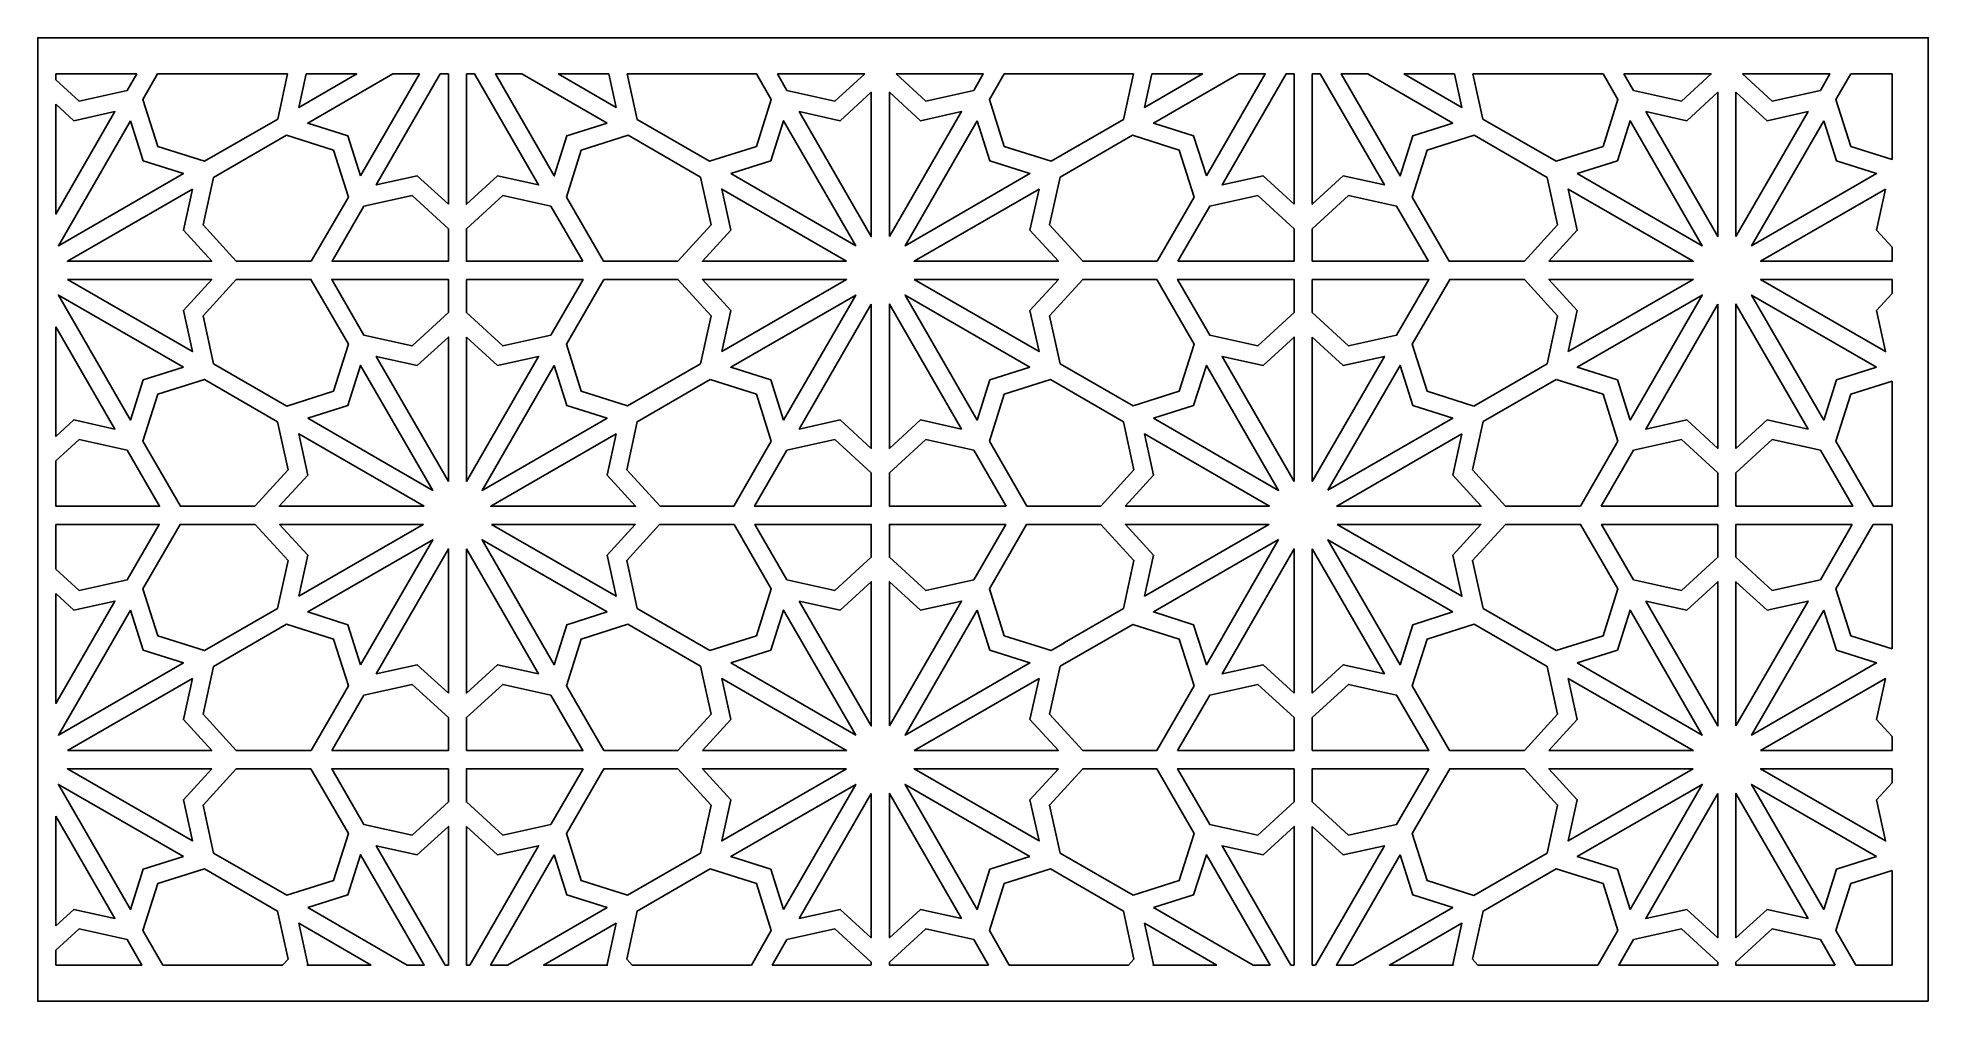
# Model space of a CAD drawing. Header units: centimetres. Extents: x -25.6 to -14.7, y -9 to -3.4.
import ezdxf

# ---------------------------------------------------------------- set-up
doc = ezdxf.new("R2010")
doc.units = ezdxf.units.CM
doc.header["$MEASUREMENT"] = 0
doc.layers.add('layer 1', color=7, linetype='Continuous')

msp = doc.modelspace()

# ---------------------------------------------------------------- linework, layer by layer
at = {"layer": 'layer 1', "color": 250}
for points, knots in [([(-14.67266, -9.0002), (-14.67266, -9.0002), (-25.59914, -9.0002), (-25.59914, -9.0002), (-25.59914, -9.0002), (-25.59914, -9.0002), (-25.59914, -3.43257), (-25.59914, -3.43257), (-25.59914, -3.43257), (-25.59914, -3.43257), (-25.5703, -3.43257), (-25.5703, -3.43257), (-25.5703, -3.43257), (-25.5703, -3.43257), (-24.90686, -3.43257), (-24.90686, -3.43257), (-24.90686, -3.43257), (-24.90686, -3.43257), (-24.78631, -3.43257), (-24.78631, -3.43257), (-24.78631, -3.43257), (-24.78631, -3.43257), (-24.33077, -3.43257), (-24.33077, -3.43257), (-24.33077, -3.43257), (-24.33077, -3.43257), (-24.18937, -3.43257), (-24.18937, -3.43257), (-24.18937, -3.43257), (-24.18937, -3.43257), (-23.39398, -3.43257), (-23.39398, -3.43257), (-23.39398, -3.43257), (-23.39398, -3.43257), (-22.95377, -3.43257), (-22.95377, -3.43257), (-22.95377, -3.43257), (-22.95377, -3.43257), (-22.15838, -3.43257), (-22.15838, -3.43257), (-22.15838, -3.43257), (-22.15838, -3.43257), (-22.01699, -3.43257), (-22.01699, -3.43257), (-22.01699, -3.43257), (-22.01699, -3.43257), (-21.56543, -3.43257), (-21.56543, -3.43257), (-21.56543, -3.43257), (-21.56543, -3.43257), (-21.44489, -3.43257), (-21.44489, -3.43257), (-21.44489, -3.43257), (-21.44489, -3.43257), (-20.78144, -3.43257), (-20.78144, -3.43257), (-20.78144, -3.43257), (-20.78144, -3.43257), (-20.67705, -3.43257), (-20.67705, -3.43257), (-20.67705, -3.43257), (-20.67705, -3.43257), (-20.0136, -3.43257), (-20.0136, -3.43257), (-20.0136, -3.43257), (-20.0136, -3.43257), (-19.89306, -3.43257), (-19.89306, -3.43257), (-19.89306, -3.43257), (-19.89306, -3.43257), (-19.44207, -3.43257), (-19.44207, -3.43257), (-19.44207, -3.43257), (-19.44207, -3.43257), (-19.30067, -3.43257), (-19.30067, -3.43257), (-19.30067, -3.43257), (-19.30067, -3.43257), (-18.50529, -3.43257), (-18.50529, -3.43257), (-18.50529, -3.43257), (-18.50529, -3.43257), (-18.06507, -3.43257), (-18.06507, -3.43257), (-18.06507, -3.43257), (-18.06507, -3.43257), (-17.26969, -3.43257), (-17.26969, -3.43257), (-17.26969, -3.43257), (-17.26969, -3.43257), (-17.12829, -3.43257), (-17.12829, -3.43257), (-17.12829, -3.43257), (-17.12829, -3.43257), (-16.67218, -3.43257), (-16.67218, -3.43257), (-16.67218, -3.43257), (-16.67218, -3.43257), (-16.55164, -3.43257), (-16.55164, -3.43257), (-16.55164, -3.43257), (-16.55164, -3.43257), (-15.88819, -3.43257), (-15.88819, -3.43257), (-15.88819, -3.43257), (-15.88819, -3.43257), (-15.78379, -3.43257), (-15.78379, -3.43257), (-15.78379, -3.43257), (-15.78379, -3.43257), (-15.12034, -3.43257), (-15.12034, -3.43257), (-15.12034, -3.43257), (-15.12034, -3.43257), (-14.9998, -3.43257), (-14.9998, -3.43257), (-14.9998, -3.43257), (-14.9998, -3.43257), (-14.67266, -3.43257), (-14.67266, -3.43257), (-14.67266, -3.43257), (-14.67266, -3.43257), (-14.67266, -4.04457), (-14.67266, -4.04457), (-14.67266, -4.04457), (-14.67266, -4.04457), (-14.67266, -4.16512), (-14.67266, -4.16512), (-14.67266, -4.16512), (-14.67266, -4.16512), (-14.67266, -4.71674), (-14.67266, -4.71674), (-14.67266, -4.71674), (-14.67266, -4.71674), (-14.67266, -4.83625), (-14.67266, -4.83625), (-14.67266, -4.83625), (-14.67266, -4.83625), (-14.67266, -5.38787), (-14.67266, -5.38787), (-14.67266, -5.38787), (-14.67266, -5.38787), (-14.67266, -5.50842), (-14.67266, -5.50842), (-14.67266, -5.50842), (-14.67266, -5.50842), (-14.67266, -6.14025), (-14.67266, -6.14025), (-14.67266, -6.14025), (-14.67266, -6.14025), (-14.67266, -6.24465), (-14.67266, -6.24465), (-14.67266, -6.24465), (-14.67266, -6.24465), (-14.67266, -6.87262), (-14.67266, -6.87262), (-14.67266, -6.87262), (-14.67266, -6.87262), (-14.67266, -6.99316), (-14.67266, -6.99316), (-14.67266, -6.99316), (-14.67266, -6.99316), (-14.67266, -7.54478), (-14.67266, -7.54478), (-14.67266, -7.54478), (-14.67266, -7.54478), (-14.67266, -7.6643), (-14.67266, -7.6643), (-14.67266, -7.6643), (-14.67266, -7.6643), (-14.67266, -8.21592), (-14.67266, -8.21592), (-14.67266, -8.21592), (-14.67266, -8.21592), (-14.67266, -8.33646), (-14.67266, -8.33646), (-14.67266, -8.33646), (-14.67266, -8.33646), (-14.67266, -8.96678), (-14.67266, -8.96678), (-14.67266, -8.96678), (-14.67266, -8.96678), (-14.67266, -9.0002), (-14.67266, -9.0002)], [0, 0, 0, 0, 0.0212766, 0.0212766, 0.0212766, 0.0212766, 0.04255319, 0.04255319, 0.04255319, 0.04255319, 0.06382979, 0.06382979, 0.06382979, 0.06382979, 0.08510638, 0.08510638, 0.08510638, 0.08510638, 0.10638298, 0.10638298, 0.10638298, 0.10638298, 0.12765957, 0.12765957, 0.12765957, 0.12765957, 0.14893617, 0.14893617, 0.14893617, 0.14893617, 0.17021277, 0.17021277, 0.17021277, 0.17021277, 0.19148936, 0.19148936, 0.19148936, 0.19148936, 0.21276596, 0.21276596, 0.21276596, 0.21276596, 0.23404255, 0.23404255, 0.23404255, 0.23404255, 0.25531915, 0.25531915, 0.25531915, 0.25531915, 0.27659574, 0.27659574, 0.27659574, 0.27659574, 0.29787234, 0.29787234, 0.29787234, 0.29787234, 0.31914894, 0.31914894, 0.31914894, 0.31914894, 0.34042553, 0.34042553, 0.34042553, 0.34042553, 0.36170213, 0.36170213, 0.36170213, 0.36170213, 0.38297872, 0.38297872, 0.38297872, 0.38297872, 0.40425532, 0.40425532, 0.40425532, 0.40425532, 0.42553191, 0.42553191, 0.42553191, 0.42553191, 0.44680851, 0.44680851, 0.44680851, 0.44680851, 0.46808511, 0.46808511, 0.46808511, 0.46808511, 0.4893617, 0.4893617, 0.4893617, 0.4893617, 0.5106383, 0.5106383, 0.5106383, 0.5106383, 0.53191489, 0.53191489, 0.53191489, 0.53191489, 0.55319149, 0.55319149, 0.55319149, 0.55319149, 0.57446809, 0.57446809, 0.57446809, 0.57446809, 0.59574468, 0.59574468, 0.59574468, 0.59574468, 0.61702128, 0.61702128, 0.61702128, 0.61702128, 0.63829787, 0.63829787, 0.63829787, 0.63829787, 0.65957447, 0.65957447, 0.65957447, 0.65957447, 0.68085106, 0.68085106, 0.68085106, 0.68085106, 0.70212766, 0.70212766, 0.70212766, 0.70212766, 0.72340426, 0.72340426, 0.72340426, 0.72340426, 0.74468085, 0.74468085, 0.74468085, 0.74468085, 0.76595745, 0.76595745, 0.76595745, 0.76595745, 0.78723404, 0.78723404, 0.78723404, 0.78723404, 0.80851064, 0.80851064, 0.80851064, 0.80851064, 0.82978723, 0.82978723, 0.82978723, 0.82978723, 0.85106383, 0.85106383, 0.85106383, 0.85106383, 0.87234043, 0.87234043, 0.87234043, 0.87234043, 0.89361702, 0.89361702, 0.89361702, 0.89361702, 0.91489362, 0.91489362, 0.91489362, 0.91489362, 0.93617021, 0.93617021, 0.93617021, 0.93617021, 0.95744681, 0.95744681, 0.95744681, 0.95744681, 1, 1, 1, 1]), ([(-25.49475, -3.64135), (-25.49475, -3.64135), (-25.49475, -3.67528), (-25.49475, -3.67528), (-25.49475, -3.67528), (-25.49475, -3.67528), (-25.36034, -3.79807), (-25.36034, -3.79807), (-25.36034, -3.79807), (-25.36034, -3.79807), (-25.08259, -3.73694), (-25.08259, -3.73694), (-25.08259, -3.73694), (-25.08259, -3.73694), (-25.0274, -3.64135), (-25.0274, -3.64135), (-25.0274, -3.64135), (-25.0274, -3.64135), (-25.49475, -3.64135), (-25.49475, -3.64135)], [0, 0, 0, 0, 0.16666667, 0.16666667, 0.16666667, 0.16666667, 0.33333333, 0.33333333, 0.33333333, 0.33333333, 0.5, 0.5, 0.5, 0.5, 0.66666667, 0.66666667, 0.66666667, 0.66666667, 1, 1, 1, 1]), ([(-24.90686, -3.64135), (-24.90686, -3.64135), (-24.99218, -3.78914), (-24.99218, -3.78914), (-24.99218, -3.78914), (-24.99218, -3.78914), (-24.90625, -4.06024), (-24.90625, -4.06024), (-24.90625, -4.06024), (-24.90625, -4.06024), (-24.63515, -4.14617), (-24.63515, -4.14617), (-24.63515, -4.14617), (-24.63515, -4.14617), (-24.21268, -3.90226), (-24.21268, -3.90226), (-24.21268, -3.90226), (-24.21268, -3.90226), (-24.15525, -3.64135), (-24.15525, -3.64135), (-24.15525, -3.64135), (-24.15525, -3.64135), (-24.90686, -3.64135), (-24.90686, -3.64135)], [0, 0, 0, 0, 0.14285714, 0.14285714, 0.14285714, 0.14285714, 0.28571429, 0.28571429, 0.28571429, 0.28571429, 0.42857143, 0.42857143, 0.42857143, 0.42857143, 0.57142857, 0.57142857, 0.57142857, 0.57142857, 0.71428571, 0.71428571, 0.71428571, 0.71428571, 1, 1, 1, 1]), ([(-24.04836, -3.64135), (-24.04836, -3.64135), (-24.09098, -3.83498), (-24.09098, -3.83498), (-24.09098, -3.83498), (-24.09098, -3.83498), (-23.75561, -3.64135), (-23.75561, -3.64135), (-23.75561, -3.64135), (-23.75561, -3.64135), (-24.04836, -3.64135), (-24.04836, -3.64135)], [0, 0, 0, 0, 0.25, 0.25, 0.25, 0.25, 0.5, 0.5, 0.5, 0.5, 1, 1, 1, 1]), ([(-23.7335, -4.23066), (-23.7335, -4.23066), (-23.39326, -3.64135), (-23.39326, -3.64135), (-23.39326, -3.64135), (-23.39326, -3.64135), (-23.54683, -3.64135), (-23.54683, -3.64135), (-23.54683, -3.64135), (-23.54683, -3.64135), (-24.03878, -3.92538), (-24.03878, -3.92538), (-24.03878, -3.92538), (-24.03878, -3.92538), (-23.80697, -3.99886), (-23.80697, -3.99886), (-23.80697, -3.99886), (-23.80697, -3.99886), (-23.7335, -4.23066), (-23.7335, -4.23066)], [0, 0, 0, 0, 0.16666667, 0.16666667, 0.16666667, 0.16666667, 0.33333333, 0.33333333, 0.33333333, 0.33333333, 0.5, 0.5, 0.5, 0.5, 0.66666667, 0.66666667, 0.66666667, 0.66666667, 1, 1, 1, 1]), ([(-23.22607, -4.3946), (-23.22607, -4.3946), (-23.22607, -3.64135), (-23.22607, -3.64135), (-23.22607, -3.64135), (-23.22607, -3.64135), (-23.27272, -3.64135), (-23.27272, -3.64135), (-23.27272, -3.64135), (-23.27272, -3.64135), (-23.64309, -4.28286), (-23.64309, -4.28286), (-23.64309, -4.28286), (-23.64309, -4.28286), (-23.4056, -4.23059), (-23.4056, -4.23059), (-23.4056, -4.23059), (-23.4056, -4.23059), (-23.22607, -4.3946), (-23.22607, -4.3946)], [0, 0, 0, 0, 0.16666667, 0.16666667, 0.16666667, 0.16666667, 0.33333333, 0.33333333, 0.33333333, 0.33333333, 0.5, 0.5, 0.5, 0.5, 0.66666667, 0.66666667, 0.66666667, 0.66666667, 1, 1, 1, 1]), ([(-23.12168, -3.64135), (-23.12168, -3.64135), (-23.12168, -4.3946), (-23.12168, -4.3946), (-23.12168, -4.3946), (-23.12168, -4.3946), (-22.94215, -4.23059), (-22.94215, -4.23059), (-22.94215, -4.23059), (-22.94215, -4.23059), (-22.70466, -4.28286), (-22.70466, -4.28286), (-22.70466, -4.28286), (-22.70466, -4.28286), (-23.07503, -3.64135), (-23.07503, -3.64135), (-23.07503, -3.64135), (-23.07503, -3.64135), (-23.12168, -3.64135), (-23.12168, -3.64135)], [0, 0, 0, 0, 0.16666667, 0.16666667, 0.16666667, 0.16666667, 0.33333333, 0.33333333, 0.33333333, 0.33333333, 0.5, 0.5, 0.5, 0.5, 0.66666667, 0.66666667, 0.66666667, 0.66666667, 1, 1, 1, 1]), ([(-22.30897, -3.92538), (-22.30897, -3.92538), (-22.80093, -3.64135), (-22.80093, -3.64135), (-22.80093, -3.64135), (-22.80093, -3.64135), (-22.95449, -3.64135), (-22.95449, -3.64135), (-22.95449, -3.64135), (-22.95449, -3.64135), (-22.61425, -4.23066), (-22.61425, -4.23066), (-22.61425, -4.23066), (-22.61425, -4.23066), (-22.54078, -3.99886), (-22.54078, -3.99886), (-22.54078, -3.99886), (-22.54078, -3.99886), (-22.30897, -3.92538), (-22.30897, -3.92538)], [0, 0, 0, 0, 0.16666667, 0.16666667, 0.16666667, 0.16666667, 0.33333333, 0.33333333, 0.33333333, 0.33333333, 0.5, 0.5, 0.5, 0.5, 0.66666667, 0.66666667, 0.66666667, 0.66666667, 1, 1, 1, 1]), ([(-22.59214, -3.64135), (-22.59214, -3.64135), (-22.25677, -3.83498), (-22.25677, -3.83498), (-22.25677, -3.83498), (-22.25677, -3.83498), (-22.29939, -3.64135), (-22.29939, -3.64135), (-22.29939, -3.64135), (-22.29939, -3.64135), (-22.59214, -3.64135), (-22.59214, -3.64135)], [0, 0, 0, 0, 0.25, 0.25, 0.25, 0.25, 0.5, 0.5, 0.5, 0.5, 1, 1, 1, 1]), ([(-22.1925, -3.64135), (-22.1925, -3.64135), (-22.13449, -3.9049), (-22.13449, -3.9049), (-22.13449, -3.9049), (-22.13449, -3.9049), (-21.7166, -4.14617), (-21.7166, -4.14617), (-21.7166, -4.14617), (-21.7166, -4.14617), (-21.4455, -4.06024), (-21.4455, -4.06024), (-21.4455, -4.06024), (-21.4455, -4.06024), (-21.35957, -3.78914), (-21.35957, -3.78914), (-21.35957, -3.78914), (-21.35957, -3.78914), (-21.44489, -3.64135), (-21.44489, -3.64135), (-21.44489, -3.64135), (-21.44489, -3.64135), (-22.1925, -3.64135), (-22.1925, -3.64135)], [0, 0, 0, 0, 0.14285714, 0.14285714, 0.14285714, 0.14285714, 0.28571429, 0.28571429, 0.28571429, 0.28571429, 0.42857143, 0.42857143, 0.42857143, 0.42857143, 0.57142857, 0.57142857, 0.57142857, 0.57142857, 0.71428571, 0.71428571, 0.71428571, 0.71428571, 1, 1, 1, 1]), ([(-21.32435, -3.64135), (-21.32435, -3.64135), (-21.26916, -3.73694), (-21.26916, -3.73694), (-21.26916, -3.73694), (-21.26916, -3.73694), (-20.99141, -3.79807), (-20.99141, -3.79807), (-20.99141, -3.79807), (-20.99141, -3.79807), (-20.81986, -3.64135), (-20.81986, -3.64135), (-20.81986, -3.64135), (-20.81986, -3.64135), (-21.32435, -3.64135), (-21.32435, -3.64135)], [0, 0, 0, 0, 0.2, 0.2, 0.2, 0.2, 0.4, 0.4, 0.4, 0.4, 0.6, 0.6, 0.6, 0.6, 1, 1, 1, 1]), ([(-20.63863, -3.64135), (-20.63863, -3.64135), (-20.46708, -3.79807), (-20.46708, -3.79807), (-20.46708, -3.79807), (-20.46708, -3.79807), (-20.18933, -3.73694), (-20.18933, -3.73694), (-20.18933, -3.73694), (-20.18933, -3.73694), (-20.13414, -3.64135), (-20.13414, -3.64135), (-20.13414, -3.64135), (-20.13414, -3.64135), (-20.63863, -3.64135), (-20.63863, -3.64135)], [0, 0, 0, 0, 0.2, 0.2, 0.2, 0.2, 0.4, 0.4, 0.4, 0.4, 0.6, 0.6, 0.6, 0.6, 1, 1, 1, 1]), ([(-20.0136, -3.64135), (-20.0136, -3.64135), (-20.09892, -3.78914), (-20.09892, -3.78914), (-20.09892, -3.78914), (-20.09892, -3.78914), (-20.01299, -4.06024), (-20.01299, -4.06024), (-20.01299, -4.06024), (-20.01299, -4.06024), (-19.74189, -4.14617), (-19.74189, -4.14617), (-19.74189, -4.14617), (-19.74189, -4.14617), (-19.32465, -3.90528), (-19.32465, -3.90528), (-19.32465, -3.90528), (-19.32465, -3.90528), (-19.26656, -3.64135), (-19.26656, -3.64135), (-19.26656, -3.64135), (-19.26656, -3.64135), (-20.0136, -3.64135), (-20.0136, -3.64135)], [0, 0, 0, 0, 0.14285714, 0.14285714, 0.14285714, 0.14285714, 0.28571429, 0.28571429, 0.28571429, 0.28571429, 0.42857143, 0.42857143, 0.42857143, 0.42857143, 0.57142857, 0.57142857, 0.57142857, 0.57142857, 0.71428571, 0.71428571, 0.71428571, 0.71428571, 1, 1, 1, 1]), ([(-19.15966, -3.64135), (-19.15966, -3.64135), (-19.20228, -3.83498), (-19.20228, -3.83498), (-19.20228, -3.83498), (-19.20228, -3.83498), (-18.86691, -3.64135), (-18.86691, -3.64135), (-18.86691, -3.64135), (-18.86691, -3.64135), (-19.15966, -3.64135), (-19.15966, -3.64135)], [0, 0, 0, 0, 0.25, 0.25, 0.25, 0.25, 0.5, 0.5, 0.5, 0.5, 1, 1, 1, 1]), ([(-18.8448, -4.23066), (-18.8448, -4.23066), (-18.50457, -3.64135), (-18.50457, -3.64135), (-18.50457, -3.64135), (-18.50457, -3.64135), (-18.65813, -3.64135), (-18.65813, -3.64135), (-18.65813, -3.64135), (-18.65813, -3.64135), (-19.15008, -3.92538), (-19.15008, -3.92538), (-19.15008, -3.92538), (-19.15008, -3.92538), (-18.91828, -3.99886), (-18.91828, -3.99886), (-18.91828, -3.99886), (-18.91828, -3.99886), (-18.8448, -4.23066), (-18.8448, -4.23066)], [0, 0, 0, 0, 0.16666667, 0.16666667, 0.16666667, 0.16666667, 0.33333333, 0.33333333, 0.33333333, 0.33333333, 0.5, 0.5, 0.5, 0.5, 0.66666667, 0.66666667, 0.66666667, 0.66666667, 1, 1, 1, 1]), ([(-18.33738, -4.3946), (-18.33738, -4.3946), (-18.33738, -3.64135), (-18.33738, -3.64135), (-18.33738, -3.64135), (-18.33738, -3.64135), (-18.38402, -3.64135), (-18.38402, -3.64135), (-18.38402, -3.64135), (-18.38402, -3.64135), (-18.7544, -4.28286), (-18.7544, -4.28286), (-18.7544, -4.28286), (-18.7544, -4.28286), (-18.51691, -4.23059), (-18.51691, -4.23059), (-18.51691, -4.23059), (-18.51691, -4.23059), (-18.33738, -4.3946), (-18.33738, -4.3946)], [0, 0, 0, 0, 0.16666667, 0.16666667, 0.16666667, 0.16666667, 0.33333333, 0.33333333, 0.33333333, 0.33333333, 0.5, 0.5, 0.5, 0.5, 0.66666667, 0.66666667, 0.66666667, 0.66666667, 1, 1, 1, 1]), ([(-18.23298, -3.64135), (-18.23298, -3.64135), (-18.23298, -4.3946), (-18.23298, -4.3946), (-18.23298, -4.3946), (-18.23298, -4.3946), (-18.05345, -4.23059), (-18.05345, -4.23059), (-18.05345, -4.23059), (-18.05345, -4.23059), (-17.81596, -4.28286), (-17.81596, -4.28286), (-17.81596, -4.28286), (-17.81596, -4.28286), (-18.18634, -3.64135), (-18.18634, -3.64135), (-18.18634, -3.64135), (-18.18634, -3.64135), (-18.23298, -3.64135), (-18.23298, -3.64135)], [0, 0, 0, 0, 0.16666667, 0.16666667, 0.16666667, 0.16666667, 0.33333333, 0.33333333, 0.33333333, 0.33333333, 0.5, 0.5, 0.5, 0.5, 0.66666667, 0.66666667, 0.66666667, 0.66666667, 1, 1, 1, 1]), ([(-17.42028, -3.92538), (-17.42028, -3.92538), (-17.91223, -3.64135), (-17.91223, -3.64135), (-17.91223, -3.64135), (-17.91223, -3.64135), (-18.06579, -3.64135), (-18.06579, -3.64135), (-18.06579, -3.64135), (-18.06579, -3.64135), (-17.72556, -4.23066), (-17.72556, -4.23066), (-17.72556, -4.23066), (-17.72556, -4.23066), (-17.65208, -3.99886), (-17.65208, -3.99886), (-17.65208, -3.99886), (-17.65208, -3.99886), (-17.42028, -3.92538), (-17.42028, -3.92538)], [0, 0, 0, 0, 0.16666667, 0.16666667, 0.16666667, 0.16666667, 0.33333333, 0.33333333, 0.33333333, 0.33333333, 0.5, 0.5, 0.5, 0.5, 0.66666667, 0.66666667, 0.66666667, 0.66666667, 1, 1, 1, 1]), ([(-17.70344, -3.64135), (-17.70344, -3.64135), (-17.36808, -3.83498), (-17.36808, -3.83498), (-17.36808, -3.83498), (-17.36808, -3.83498), (-17.41069, -3.64135), (-17.41069, -3.64135), (-17.41069, -3.64135), (-17.41069, -3.64135), (-17.70344, -3.64135), (-17.70344, -3.64135)], [0, 0, 0, 0, 0.25, 0.25, 0.25, 0.25, 0.5, 0.5, 0.5, 0.5, 1, 1, 1, 1]), ([(-17.3038, -3.64135), (-17.3038, -3.64135), (-17.24646, -3.90189), (-17.24646, -3.90189), (-17.24646, -3.90189), (-17.24646, -3.90189), (-16.82335, -4.14617), (-16.82335, -4.14617), (-16.82335, -4.14617), (-16.82335, -4.14617), (-16.55224, -4.06024), (-16.55224, -4.06024), (-16.55224, -4.06024), (-16.55224, -4.06024), (-16.46631, -3.78914), (-16.46631, -3.78914), (-16.46631, -3.78914), (-16.46631, -3.78914), (-16.55164, -3.64135), (-16.55164, -3.64135), (-16.55164, -3.64135), (-16.55164, -3.64135), (-17.3038, -3.64135), (-17.3038, -3.64135)], [0, 0, 0, 0, 0.14285714, 0.14285714, 0.14285714, 0.14285714, 0.28571429, 0.28571429, 0.28571429, 0.28571429, 0.42857143, 0.42857143, 0.42857143, 0.42857143, 0.57142857, 0.57142857, 0.57142857, 0.57142857, 0.71428571, 0.71428571, 0.71428571, 0.71428571, 1, 1, 1, 1]), ([(-16.43109, -3.64135), (-16.43109, -3.64135), (-16.37591, -3.73694), (-16.37591, -3.73694), (-16.37591, -3.73694), (-16.37591, -3.73694), (-16.09816, -3.79807), (-16.09816, -3.79807), (-16.09816, -3.79807), (-16.09816, -3.79807), (-15.9266, -3.64135), (-15.9266, -3.64135), (-15.9266, -3.64135), (-15.9266, -3.64135), (-16.43109, -3.64135), (-16.43109, -3.64135)], [0, 0, 0, 0, 0.2, 0.2, 0.2, 0.2, 0.4, 0.4, 0.4, 0.4, 0.6, 0.6, 0.6, 0.6, 1, 1, 1, 1]), ([(-15.74538, -3.64135), (-15.74538, -3.64135), (-15.57383, -3.79807), (-15.57383, -3.79807), (-15.57383, -3.79807), (-15.57383, -3.79807), (-15.29608, -3.73694), (-15.29608, -3.73694), (-15.29608, -3.73694), (-15.29608, -3.73694), (-15.24089, -3.64135), (-15.24089, -3.64135), (-15.24089, -3.64135), (-15.24089, -3.64135), (-15.74538, -3.64135), (-15.74538, -3.64135)], [0, 0, 0, 0, 0.2, 0.2, 0.2, 0.2, 0.4, 0.4, 0.4, 0.4, 0.6, 0.6, 0.6, 0.6, 1, 1, 1, 1]), ([(-15.12035, -3.64135), (-15.12035, -3.64135), (-15.20567, -3.78914), (-15.20567, -3.78914), (-15.20567, -3.78914), (-15.20567, -3.78914), (-15.11974, -4.06024), (-15.11974, -4.06024), (-15.11974, -4.06024), (-15.11974, -4.06024), (-14.88145, -4.13577), (-14.88145, -4.13577), (-14.88145, -4.13577), (-14.88145, -4.13577), (-14.88145, -3.64135), (-14.88145, -3.64135), (-14.88145, -3.64135), (-14.88145, -3.64135), (-15.12035, -3.64135), (-15.12035, -3.64135)], [0, 0, 0, 0, 0.16666667, 0.16666667, 0.16666667, 0.16666667, 0.33333333, 0.33333333, 0.33333333, 0.33333333, 0.5, 0.5, 0.5, 0.5, 0.66666667, 0.66666667, 0.66666667, 0.66666667, 1, 1, 1, 1]), ([(-25.49475, -3.81668), (-25.49475, -3.81668), (-25.49475, -4.45083), (-25.49475, -4.45083), (-25.49475, -4.45083), (-25.49475, -4.45083), (-25.15328, -3.85939), (-25.15328, -3.85939), (-25.15328, -3.85939), (-25.15328, -3.85939), (-25.39077, -3.91166), (-25.39077, -3.91166), (-25.39077, -3.91166), (-25.39077, -3.91166), (-25.49475, -3.81668), (-25.49475, -3.81668)], [0, 0, 0, 0, 0.2, 0.2, 0.2, 0.2, 0.4, 0.4, 0.4, 0.4, 0.6, 0.6, 0.6, 0.6, 1, 1, 1, 1]), ([(-21.19846, -3.85939), (-21.19846, -3.85939), (-20.78144, -4.58169), (-20.78144, -4.58169), (-20.78144, -4.58169), (-20.78144, -4.58169), (-20.78144, -3.74765), (-20.78144, -3.74765), (-20.78144, -3.74765), (-20.78144, -3.74765), (-20.96097, -3.91166), (-20.96097, -3.91166), (-20.96097, -3.91166), (-20.96097, -3.91166), (-21.19846, -3.85939), (-21.19846, -3.85939)], [0, 0, 0, 0, 0.2, 0.2, 0.2, 0.2, 0.4, 0.4, 0.4, 0.4, 0.6, 0.6, 0.6, 0.6, 1, 1, 1, 1]), ([(-20.67705, -4.58169), (-20.67705, -4.58169), (-20.26003, -3.85939), (-20.26003, -3.85939), (-20.26003, -3.85939), (-20.26003, -3.85939), (-20.49752, -3.91166), (-20.49752, -3.91166), (-20.49752, -3.91166), (-20.49752, -3.91166), (-20.67705, -3.74765), (-20.67705, -3.74765), (-20.67705, -3.74765), (-20.67705, -3.74765), (-20.67705, -4.58169), (-20.67705, -4.58169)], [0, 0, 0, 0, 0.2, 0.2, 0.2, 0.2, 0.4, 0.4, 0.4, 0.4, 0.6, 0.6, 0.6, 0.6, 1, 1, 1, 1]), ([(-16.30521, -3.85939), (-16.30521, -3.85939), (-15.88819, -4.58169), (-15.88819, -4.58169), (-15.88819, -4.58169), (-15.88819, -4.58169), (-15.88819, -3.74765), (-15.88819, -3.74765), (-15.88819, -3.74765), (-15.88819, -3.74765), (-16.06772, -3.91166), (-16.06772, -3.91166), (-16.06772, -3.91166), (-16.06772, -3.91166), (-16.30521, -3.85939), (-16.30521, -3.85939)], [0, 0, 0, 0, 0.2, 0.2, 0.2, 0.2, 0.4, 0.4, 0.4, 0.4, 0.6, 0.6, 0.6, 0.6, 1, 1, 1, 1]), ([(-15.78379, -4.58169), (-15.78379, -4.58169), (-15.36677, -3.85939), (-15.36677, -3.85939), (-15.36677, -3.85939), (-15.36677, -3.85939), (-15.60426, -3.91166), (-15.60426, -3.91166), (-15.60426, -3.91166), (-15.60426, -3.91166), (-15.78379, -3.74765), (-15.78379, -3.74765), (-15.78379, -3.74765), (-15.78379, -3.74765), (-15.78379, -4.58169), (-15.78379, -4.58169)], [0, 0, 0, 0, 0.2, 0.2, 0.2, 0.2, 0.4, 0.4, 0.4, 0.4, 0.6, 0.6, 0.6, 0.6, 1, 1, 1, 1]), ([(-25.06288, -3.91159), (-25.06288, -3.91159), (-25.4799, -4.63389), (-25.4799, -4.63389), (-25.4799, -4.63389), (-25.4799, -4.63389), (-24.7576, -4.21687), (-24.7576, -4.21687), (-24.7576, -4.21687), (-24.7576, -4.21687), (-24.9894, -4.1434), (-24.9894, -4.1434), (-24.9894, -4.1434), (-24.9894, -4.1434), (-25.06288, -3.91159), (-25.06288, -3.91159)], [0, 0, 0, 0, 0.2, 0.2, 0.2, 0.2, 0.4, 0.4, 0.4, 0.4, 0.6, 0.6, 0.6, 0.6, 1, 1, 1, 1]), ([(-21.59415, -4.21687), (-21.59415, -4.21687), (-20.87185, -4.63389), (-20.87185, -4.63389), (-20.87185, -4.63389), (-20.87185, -4.63389), (-21.28887, -3.91159), (-21.28887, -3.91159), (-21.28887, -3.91159), (-21.28887, -3.91159), (-21.36234, -4.1434), (-21.36234, -4.1434), (-21.36234, -4.1434), (-21.36234, -4.1434), (-21.59415, -4.21687), (-21.59415, -4.21687)], [0, 0, 0, 0, 0.2, 0.2, 0.2, 0.2, 0.4, 0.4, 0.4, 0.4, 0.6, 0.6, 0.6, 0.6, 1, 1, 1, 1]), ([(-20.16962, -3.91159), (-20.16962, -3.91159), (-20.58664, -4.63389), (-20.58664, -4.63389), (-20.58664, -4.63389), (-20.58664, -4.63389), (-19.86434, -4.21687), (-19.86434, -4.21687), (-19.86434, -4.21687), (-19.86434, -4.21687), (-20.09615, -4.1434), (-20.09615, -4.1434), (-20.09615, -4.1434), (-20.09615, -4.1434), (-20.16962, -3.91159), (-20.16962, -3.91159)], [0, 0, 0, 0, 0.2, 0.2, 0.2, 0.2, 0.4, 0.4, 0.4, 0.4, 0.6, 0.6, 0.6, 0.6, 1, 1, 1, 1]), ([(-16.70089, -4.21687), (-16.70089, -4.21687), (-15.97859, -4.63389), (-15.97859, -4.63389), (-15.97859, -4.63389), (-15.97859, -4.63389), (-16.39561, -3.91159), (-16.39561, -3.91159), (-16.39561, -3.91159), (-16.39561, -3.91159), (-16.46909, -4.1434), (-16.46909, -4.1434), (-16.46909, -4.1434), (-16.46909, -4.1434), (-16.70089, -4.21687), (-16.70089, -4.21687)], [0, 0, 0, 0, 0.2, 0.2, 0.2, 0.2, 0.4, 0.4, 0.4, 0.4, 0.6, 0.6, 0.6, 0.6, 1, 1, 1, 1]), ([(-15.27637, -3.91159), (-15.27637, -3.91159), (-15.69339, -4.63389), (-15.69339, -4.63389), (-15.69339, -4.63389), (-15.69339, -4.63389), (-14.97109, -4.21687), (-14.97109, -4.21687), (-14.97109, -4.21687), (-14.97109, -4.21687), (-15.20289, -4.1434), (-15.20289, -4.1434), (-15.20289, -4.1434), (-15.20289, -4.1434), (-15.27637, -3.91159), (-15.27637, -3.91159)], [0, 0, 0, 0, 0.2, 0.2, 0.2, 0.2, 0.4, 0.4, 0.4, 0.4, 0.6, 0.6, 0.6, 0.6, 1, 1, 1, 1]), ([(-24.0185, -4.7243), (-24.0185, -4.7243), (-23.8042, -4.35312), (-23.8042, -4.35312), (-23.8042, -4.35312), (-23.8042, -4.35312), (-23.89013, -4.08201), (-23.89013, -4.08201), (-23.89013, -4.08201), (-23.89013, -4.08201), (-24.16123, -3.99608), (-24.16123, -3.99608), (-24.16123, -3.99608), (-24.16123, -3.99608), (-24.5837, -4.23999), (-24.5837, -4.23999), (-24.5837, -4.23999), (-24.5837, -4.23999), (-24.64408, -4.51433), (-24.64408, -4.51433), (-24.64408, -4.51433), (-24.64408, -4.51433), (-24.45227, -4.7243), (-24.45227, -4.7243), (-24.45227, -4.7243), (-24.45227, -4.7243), (-24.0185, -4.7243), (-24.0185, -4.7243)], [0, 0, 0, 0, 0.125, 0.125, 0.125, 0.125, 0.25, 0.25, 0.25, 0.25, 0.375, 0.375, 0.375, 0.375, 0.5, 0.5, 0.5, 0.5, 0.625, 0.625, 0.625, 0.625, 0.75, 0.75, 0.75, 0.75, 1, 1, 1, 1]), ([(-21.76863, -4.23735), (-21.76863, -4.23735), (-22.18652, -3.99608), (-22.18652, -3.99608), (-22.18652, -3.99608), (-22.18652, -3.99608), (-22.45762, -4.08201), (-22.45762, -4.08201), (-22.45762, -4.08201), (-22.45762, -4.08201), (-22.54355, -4.35312), (-22.54355, -4.35312), (-22.54355, -4.35312), (-22.54355, -4.35312), (-22.32925, -4.7243), (-22.32925, -4.7243), (-22.32925, -4.7243), (-22.32925, -4.7243), (-21.89948, -4.7243), (-21.89948, -4.7243), (-21.89948, -4.7243), (-21.89948, -4.7243), (-21.70767, -4.51433), (-21.70767, -4.51433), (-21.70767, -4.51433), (-21.70767, -4.51433), (-21.76863, -4.23735), (-21.76863, -4.23735)], [0, 0, 0, 0, 0.125, 0.125, 0.125, 0.125, 0.25, 0.25, 0.25, 0.25, 0.375, 0.375, 0.375, 0.375, 0.5, 0.5, 0.5, 0.5, 0.625, 0.625, 0.625, 0.625, 0.75, 0.75, 0.75, 0.75, 1, 1, 1, 1]), ([(-19.55901, -4.7243), (-19.55901, -4.7243), (-19.1298, -4.7243), (-19.1298, -4.7243), (-19.1298, -4.7243), (-19.1298, -4.7243), (-18.9155, -4.35312), (-18.9155, -4.35312), (-18.9155, -4.35312), (-18.9155, -4.35312), (-19.00143, -4.08201), (-19.00143, -4.08201), (-19.00143, -4.08201), (-19.00143, -4.08201), (-19.27254, -3.99608), (-19.27254, -3.99608), (-19.27254, -3.99608), (-19.27254, -3.99608), (-19.68978, -4.23698), (-19.68978, -4.23698), (-19.68978, -4.23698), (-19.68978, -4.23698), (-19.75082, -4.51433), (-19.75082, -4.51433), (-19.75082, -4.51433), (-19.75082, -4.51433), (-19.55901, -4.7243), (-19.55901, -4.7243)], [0, 0, 0, 0, 0.125, 0.125, 0.125, 0.125, 0.25, 0.25, 0.25, 0.25, 0.375, 0.375, 0.375, 0.375, 0.5, 0.5, 0.5, 0.5, 0.625, 0.625, 0.625, 0.625, 0.75, 0.75, 0.75, 0.75, 1, 1, 1, 1]), ([(-16.87471, -4.24037), (-16.87471, -4.24037), (-17.29782, -3.99608), (-17.29782, -3.99608), (-17.29782, -3.99608), (-17.29782, -3.99608), (-17.56893, -4.08201), (-17.56893, -4.08201), (-17.56893, -4.08201), (-17.56893, -4.08201), (-17.65486, -4.35312), (-17.65486, -4.35312), (-17.65486, -4.35312), (-17.65486, -4.35312), (-17.44056, -4.7243), (-17.44056, -4.7243), (-17.44056, -4.7243), (-17.44056, -4.7243), (-17.00623, -4.7243), (-17.00623, -4.7243), (-17.00623, -4.7243), (-17.00623, -4.7243), (-16.81441, -4.51433), (-16.81441, -4.51433), (-16.81441, -4.51433), (-16.81441, -4.51433), (-16.87471, -4.24037), (-16.87471, -4.24037)], [0, 0, 0, 0, 0.125, 0.125, 0.125, 0.125, 0.25, 0.25, 0.25, 0.25, 0.375, 0.375, 0.375, 0.375, 0.5, 0.5, 0.5, 0.5, 0.625, 0.625, 0.625, 0.625, 0.75, 0.75, 0.75, 0.75, 1, 1, 1, 1]), ([(-24.7054, -4.30728), (-24.7054, -4.30728), (-25.4277, -4.7243), (-25.4277, -4.7243), (-25.4277, -4.7243), (-25.4277, -4.7243), (-24.59366, -4.7243), (-24.59366, -4.7243), (-24.59366, -4.7243), (-24.59366, -4.7243), (-24.75767, -4.54477), (-24.75767, -4.54477), (-24.75767, -4.54477), (-24.75767, -4.54477), (-24.7054, -4.30728), (-24.7054, -4.30728)], [0, 0, 0, 0, 0.2, 0.2, 0.2, 0.2, 0.4, 0.4, 0.4, 0.4, 0.6, 0.6, 0.6, 0.6, 1, 1, 1, 1]), ([(-23.71379, -4.40531), (-23.71379, -4.40531), (-23.89796, -4.7243), (-23.89796, -4.7243), (-23.89796, -4.7243), (-23.89796, -4.7243), (-23.22607, -4.7243), (-23.22607, -4.7243), (-23.22607, -4.7243), (-23.22607, -4.7243), (-23.22607, -4.536), (-23.22607, -4.536), (-23.22607, -4.536), (-23.22607, -4.536), (-23.43604, -4.34418), (-23.43604, -4.34418), (-23.43604, -4.34418), (-23.43604, -4.34418), (-23.71379, -4.40531), (-23.71379, -4.40531)], [0, 0, 0, 0, 0.16666667, 0.16666667, 0.16666667, 0.16666667, 0.33333333, 0.33333333, 0.33333333, 0.33333333, 0.5, 0.5, 0.5, 0.5, 0.66666667, 0.66666667, 0.66666667, 0.66666667, 1, 1, 1, 1]), ([(-22.4498, -4.7243), (-22.4498, -4.7243), (-22.63396, -4.40531), (-22.63396, -4.40531), (-22.63396, -4.40531), (-22.63396, -4.40531), (-22.91171, -4.34418), (-22.91171, -4.34418), (-22.91171, -4.34418), (-22.91171, -4.34418), (-23.12168, -4.536), (-23.12168, -4.536), (-23.12168, -4.536), (-23.12168, -4.536), (-23.12168, -4.7243), (-23.12168, -4.7243), (-23.12168, -4.7243), (-23.12168, -4.7243), (-22.4498, -4.7243), (-22.4498, -4.7243)], [0, 0, 0, 0, 0.16666667, 0.16666667, 0.16666667, 0.16666667, 0.33333333, 0.33333333, 0.33333333, 0.33333333, 0.5, 0.5, 0.5, 0.5, 0.66666667, 0.66666667, 0.66666667, 0.66666667, 1, 1, 1, 1]), ([(-20.92405, -4.7243), (-20.92405, -4.7243), (-21.64635, -4.30728), (-21.64635, -4.30728), (-21.64635, -4.30728), (-21.64635, -4.30728), (-21.59408, -4.54477), (-21.59408, -4.54477), (-21.59408, -4.54477), (-21.59408, -4.54477), (-21.75809, -4.7243), (-21.75809, -4.7243), (-21.75809, -4.7243), (-21.75809, -4.7243), (-20.92405, -4.7243), (-20.92405, -4.7243)], [0, 0, 0, 0, 0.2, 0.2, 0.2, 0.2, 0.4, 0.4, 0.4, 0.4, 0.6, 0.6, 0.6, 0.6, 1, 1, 1, 1]), ([(-19.81214, -4.30728), (-19.81214, -4.30728), (-20.53445, -4.7243), (-20.53445, -4.7243), (-20.53445, -4.7243), (-20.53445, -4.7243), (-19.70041, -4.7243), (-19.70041, -4.7243), (-19.70041, -4.7243), (-19.70041, -4.7243), (-19.86442, -4.54477), (-19.86442, -4.54477), (-19.86442, -4.54477), (-19.86442, -4.54477), (-19.81214, -4.30728), (-19.81214, -4.30728)], [0, 0, 0, 0, 0.2, 0.2, 0.2, 0.2, 0.4, 0.4, 0.4, 0.4, 0.6, 0.6, 0.6, 0.6, 1, 1, 1, 1]), ([(-19.00926, -4.7243), (-19.00926, -4.7243), (-18.33738, -4.7243), (-18.33738, -4.7243), (-18.33738, -4.7243), (-18.33738, -4.7243), (-18.33738, -4.536), (-18.33738, -4.536), (-18.33738, -4.536), (-18.33738, -4.536), (-18.54734, -4.34418), (-18.54734, -4.34418), (-18.54734, -4.34418), (-18.54734, -4.34418), (-18.82509, -4.40531), (-18.82509, -4.40531), (-18.82509, -4.40531), (-18.82509, -4.40531), (-19.00926, -4.7243), (-19.00926, -4.7243)], [0, 0, 0, 0, 0.16666667, 0.16666667, 0.16666667, 0.16666667, 0.33333333, 0.33333333, 0.33333333, 0.33333333, 0.5, 0.5, 0.5, 0.5, 0.66666667, 0.66666667, 0.66666667, 0.66666667, 1, 1, 1, 1]), ([(-17.5611, -4.7243), (-17.5611, -4.7243), (-17.74526, -4.40531), (-17.74526, -4.40531), (-17.74526, -4.40531), (-17.74526, -4.40531), (-18.02301, -4.34418), (-18.02301, -4.34418), (-18.02301, -4.34418), (-18.02301, -4.34418), (-18.23298, -4.536), (-18.23298, -4.536), (-18.23298, -4.536), (-18.23298, -4.536), (-18.23298, -4.7243), (-18.23298, -4.7243), (-18.23298, -4.7243), (-18.23298, -4.7243), (-17.5611, -4.7243), (-17.5611, -4.7243)], [0, 0, 0, 0, 0.16666667, 0.16666667, 0.16666667, 0.16666667, 0.33333333, 0.33333333, 0.33333333, 0.33333333, 0.5, 0.5, 0.5, 0.5, 0.66666667, 0.66666667, 0.66666667, 0.66666667, 1, 1, 1, 1]), ([(-16.86483, -4.7243), (-16.86483, -4.7243), (-16.03079, -4.7243), (-16.03079, -4.7243), (-16.03079, -4.7243), (-16.03079, -4.7243), (-16.75309, -4.30728), (-16.75309, -4.30728), (-16.75309, -4.30728), (-16.75309, -4.30728), (-16.70082, -4.54477), (-16.70082, -4.54477), (-16.70082, -4.54477), (-16.70082, -4.54477), (-16.86483, -4.7243), (-16.86483, -4.7243)], [0, 0, 0, 0, 0.2, 0.2, 0.2, 0.2, 0.4, 0.4, 0.4, 0.4, 0.6, 0.6, 0.6, 0.6, 1, 1, 1, 1]), ([(-14.91889, -4.30728), (-14.91889, -4.30728), (-15.64119, -4.7243), (-15.64119, -4.7243), (-15.64119, -4.7243), (-15.64119, -4.7243), (-14.88145, -4.7243), (-14.88145, -4.7243), (-14.88145, -4.7243), (-14.88145, -4.7243), (-14.88145, -4.64297), (-14.88145, -4.64297), (-14.88145, -4.64297), (-14.88145, -4.64297), (-14.97116, -4.54477), (-14.97116, -4.54477), (-14.97116, -4.54477), (-14.97116, -4.54477), (-14.91889, -4.30728), (-14.91889, -4.30728)], [0, 0, 0, 0, 0.16666667, 0.16666667, 0.16666667, 0.16666667, 0.33333333, 0.33333333, 0.33333333, 0.33333333, 0.5, 0.5, 0.5, 0.5, 0.66666667, 0.66666667, 0.66666667, 0.66666667, 1, 1, 1, 1]), ([(-25.4277, -4.82869), (-25.4277, -4.82869), (-24.7054, -5.24571), (-24.7054, -5.24571), (-24.7054, -5.24571), (-24.7054, -5.24571), (-24.75767, -5.00822), (-24.75767, -5.00822), (-24.75767, -5.00822), (-24.75767, -5.00822), (-24.59366, -4.82869), (-24.59366, -4.82869), (-24.59366, -4.82869), (-24.59366, -4.82869), (-25.4277, -4.82869), (-25.4277, -4.82869)], [0, 0, 0, 0, 0.2, 0.2, 0.2, 0.2, 0.4, 0.4, 0.4, 0.4, 0.6, 0.6, 0.6, 0.6, 1, 1, 1, 1]), ([(-23.8042, -5.2038), (-23.8042, -5.2038), (-24.02077, -4.82869), (-24.02077, -4.82869), (-24.02077, -4.82869), (-24.02077, -4.82869), (-24.45227, -4.82869), (-24.45227, -4.82869), (-24.45227, -4.82869), (-24.45227, -4.82869), (-24.64408, -5.03866), (-24.64408, -5.03866), (-24.64408, -5.03866), (-24.64408, -5.03866), (-24.58295, -5.31641), (-24.58295, -5.31641), (-24.58295, -5.31641), (-24.58295, -5.31641), (-24.16017, -5.5605), (-24.16017, -5.5605), (-24.16017, -5.5605), (-24.16017, -5.5605), (-23.89013, -5.47491), (-23.89013, -5.47491), (-23.89013, -5.47491), (-23.89013, -5.47491), (-23.8042, -5.2038), (-23.8042, -5.2038)], [0, 0, 0, 0, 0.125, 0.125, 0.125, 0.125, 0.25, 0.25, 0.25, 0.25, 0.375, 0.375, 0.375, 0.375, 0.5, 0.5, 0.5, 0.5, 0.625, 0.625, 0.625, 0.625, 0.75, 0.75, 0.75, 0.75, 1, 1, 1, 1]), ([(-23.22607, -5.02092), (-23.22607, -5.02092), (-23.22607, -4.82869), (-23.22607, -4.82869), (-23.22607, -4.82869), (-23.22607, -4.82869), (-23.90023, -4.82869), (-23.90023, -4.82869), (-23.90023, -4.82869), (-23.90023, -4.82869), (-23.71379, -5.15161), (-23.71379, -5.15161), (-23.71379, -5.15161), (-23.71379, -5.15161), (-23.43604, -5.21274), (-23.43604, -5.21274), (-23.43604, -5.21274), (-23.43604, -5.21274), (-23.22607, -5.02092), (-23.22607, -5.02092)], [0, 0, 0, 0, 0.16666667, 0.16666667, 0.16666667, 0.16666667, 0.33333333, 0.33333333, 0.33333333, 0.33333333, 0.5, 0.5, 0.5, 0.5, 0.66666667, 0.66666667, 0.66666667, 0.66666667, 1, 1, 1, 1]), ([(-23.12168, -4.82869), (-23.12168, -4.82869), (-23.12168, -5.02092), (-23.12168, -5.02092), (-23.12168, -5.02092), (-23.12168, -5.02092), (-22.91171, -5.21274), (-22.91171, -5.21274), (-22.91171, -5.21274), (-22.91171, -5.21274), (-22.63396, -5.15161), (-22.63396, -5.15161), (-22.63396, -5.15161), (-22.63396, -5.15161), (-22.44753, -4.82869), (-22.44753, -4.82869), (-22.44753, -4.82869), (-22.44753, -4.82869), (-23.12168, -4.82869), (-23.12168, -4.82869)], [0, 0, 0, 0, 0.16666667, 0.16666667, 0.16666667, 0.16666667, 0.33333333, 0.33333333, 0.33333333, 0.33333333, 0.5, 0.5, 0.5, 0.5, 0.66666667, 0.66666667, 0.66666667, 0.66666667, 1, 1, 1, 1]), ([(-22.32698, -4.82869), (-22.32698, -4.82869), (-22.54355, -5.2038), (-22.54355, -5.2038), (-22.54355, -5.2038), (-22.54355, -5.2038), (-22.45762, -5.47491), (-22.45762, -5.47491), (-22.45762, -5.47491), (-22.45762, -5.47491), (-22.19016, -5.55968), (-22.19016, -5.55968), (-22.19016, -5.55968), (-22.19016, -5.55968), (-21.7688, -5.31641), (-21.7688, -5.31641), (-21.7688, -5.31641), (-21.7688, -5.31641), (-21.70767, -5.03866), (-21.70767, -5.03866), (-21.70767, -5.03866), (-21.70767, -5.03866), (-21.89948, -4.82869), (-21.89948, -4.82869), (-21.89948, -4.82869), (-21.89948, -4.82869), (-22.32698, -4.82869), (-22.32698, -4.82869)], [0, 0, 0, 0, 0.125, 0.125, 0.125, 0.125, 0.25, 0.25, 0.25, 0.25, 0.375, 0.375, 0.375, 0.375, 0.5, 0.5, 0.5, 0.5, 0.625, 0.625, 0.625, 0.625, 0.75, 0.75, 0.75, 0.75, 1, 1, 1, 1]), ([(-21.64635, -5.24571), (-21.64635, -5.24571), (-20.92405, -4.82869), (-20.92405, -4.82869), (-20.92405, -4.82869), (-20.92405, -4.82869), (-21.75809, -4.82869), (-21.75809, -4.82869), (-21.75809, -4.82869), (-21.75809, -4.82869), (-21.59408, -5.00822), (-21.59408, -5.00822), (-21.59408, -5.00822), (-21.59408, -5.00822), (-21.64635, -5.24571), (-21.64635, -5.24571)], [0, 0, 0, 0, 0.2, 0.2, 0.2, 0.2, 0.4, 0.4, 0.4, 0.4, 0.6, 0.6, 0.6, 0.6, 1, 1, 1, 1]), ([(-20.53445, -4.82869), (-20.53445, -4.82869), (-19.81214, -5.24571), (-19.81214, -5.24571), (-19.81214, -5.24571), (-19.81214, -5.24571), (-19.86442, -5.00822), (-19.86442, -5.00822), (-19.86442, -5.00822), (-19.86442, -5.00822), (-19.70041, -4.82869), (-19.70041, -4.82869), (-19.70041, -4.82869), (-19.70041, -4.82869), (-20.53445, -4.82869), (-20.53445, -4.82869)], [0, 0, 0, 0, 0.2, 0.2, 0.2, 0.2, 0.4, 0.4, 0.4, 0.4, 0.6, 0.6, 0.6, 0.6, 1, 1, 1, 1]), ([(-19.68969, -5.31641), (-19.68969, -5.31641), (-19.26853, -5.55957), (-19.26853, -5.55957), (-19.26853, -5.55957), (-19.26853, -5.55957), (-19.00143, -5.47491), (-19.00143, -5.47491), (-19.00143, -5.47491), (-19.00143, -5.47491), (-18.9155, -5.2038), (-18.9155, -5.2038), (-18.9155, -5.2038), (-18.9155, -5.2038), (-19.13207, -4.82869), (-19.13207, -4.82869), (-19.13207, -4.82869), (-19.13207, -4.82869), (-19.55901, -4.82869), (-19.55901, -4.82869), (-19.55901, -4.82869), (-19.55901, -4.82869), (-19.75082, -5.03866), (-19.75082, -5.03866), (-19.75082, -5.03866), (-19.75082, -5.03866), (-19.68969, -5.31641), (-19.68969, -5.31641)], [0, 0, 0, 0, 0.125, 0.125, 0.125, 0.125, 0.25, 0.25, 0.25, 0.25, 0.375, 0.375, 0.375, 0.375, 0.5, 0.5, 0.5, 0.5, 0.625, 0.625, 0.625, 0.625, 0.75, 0.75, 0.75, 0.75, 1, 1, 1, 1]), ([(-18.33738, -5.02092), (-18.33738, -5.02092), (-18.33738, -4.82869), (-18.33738, -4.82869), (-18.33738, -4.82869), (-18.33738, -4.82869), (-19.01153, -4.82869), (-19.01153, -4.82869), (-19.01153, -4.82869), (-19.01153, -4.82869), (-18.82509, -5.15161), (-18.82509, -5.15161), (-18.82509, -5.15161), (-18.82509, -5.15161), (-18.54734, -5.21274), (-18.54734, -5.21274), (-18.54734, -5.21274), (-18.54734, -5.21274), (-18.33738, -5.02092), (-18.33738, -5.02092)], [0, 0, 0, 0, 0.16666667, 0.16666667, 0.16666667, 0.16666667, 0.33333333, 0.33333333, 0.33333333, 0.33333333, 0.5, 0.5, 0.5, 0.5, 0.66666667, 0.66666667, 0.66666667, 0.66666667, 1, 1, 1, 1]), ([(-18.23298, -4.82869), (-18.23298, -4.82869), (-18.23298, -5.02092), (-18.23298, -5.02092), (-18.23298, -5.02092), (-18.23298, -5.02092), (-18.02301, -5.21274), (-18.02301, -5.21274), (-18.02301, -5.21274), (-18.02301, -5.21274), (-17.74526, -5.15161), (-17.74526, -5.15161), (-17.74526, -5.15161), (-17.74526, -5.15161), (-17.55883, -4.82869), (-17.55883, -4.82869), (-17.55883, -4.82869), (-17.55883, -4.82869), (-18.23298, -4.82869), (-18.23298, -4.82869)], [0, 0, 0, 0, 0.16666667, 0.16666667, 0.16666667, 0.16666667, 0.33333333, 0.33333333, 0.33333333, 0.33333333, 0.5, 0.5, 0.5, 0.5, 0.66666667, 0.66666667, 0.66666667, 0.66666667, 1, 1, 1, 1]), ([(-17.29852, -5.56062), (-17.29852, -5.56062), (-16.87554, -5.31641), (-16.87554, -5.31641), (-16.87554, -5.31641), (-16.87554, -5.31641), (-16.81441, -5.03866), (-16.81441, -5.03866), (-16.81441, -5.03866), (-16.81441, -5.03866), (-17.00623, -4.82869), (-17.00623, -4.82869), (-17.00623, -4.82869), (-17.00623, -4.82869), (-17.43829, -4.82869), (-17.43829, -4.82869), (-17.43829, -4.82869), (-17.43829, -4.82869), (-17.65486, -5.2038), (-17.65486, -5.2038), (-17.65486, -5.2038), (-17.65486, -5.2038), (-17.56893, -5.47491), (-17.56893, -5.47491), (-17.56893, -5.47491), (-17.56893, -5.47491), (-17.29852, -5.56062), (-17.29852, -5.56062)], [0, 0, 0, 0, 0.125, 0.125, 0.125, 0.125, 0.25, 0.25, 0.25, 0.25, 0.375, 0.375, 0.375, 0.375, 0.5, 0.5, 0.5, 0.5, 0.625, 0.625, 0.625, 0.625, 0.75, 0.75, 0.75, 0.75, 1, 1, 1, 1]), ([(-16.75309, -5.24571), (-16.75309, -5.24571), (-16.03079, -4.82869), (-16.03079, -4.82869), (-16.03079, -4.82869), (-16.03079, -4.82869), (-16.86483, -4.82869), (-16.86483, -4.82869), (-16.86483, -4.82869), (-16.86483, -4.82869), (-16.70082, -5.00822), (-16.70082, -5.00822), (-16.70082, -5.00822), (-16.70082, -5.00822), (-16.75309, -5.24571), (-16.75309, -5.24571)], [0, 0, 0, 0, 0.2, 0.2, 0.2, 0.2, 0.4, 0.4, 0.4, 0.4, 0.6, 0.6, 0.6, 0.6, 1, 1, 1, 1]), ([(-14.88145, -4.82869), (-14.88145, -4.82869), (-15.64119, -4.82869), (-15.64119, -4.82869), (-15.64119, -4.82869), (-15.64119, -4.82869), (-14.91889, -5.24571), (-14.91889, -5.24571), (-14.91889, -5.24571), (-14.91889, -5.24571), (-14.97116, -5.00822), (-14.97116, -5.00822), (-14.97116, -5.00822), (-14.97116, -5.00822), (-14.88145, -4.91002), (-14.88145, -4.91002), (-14.88145, -4.91002), (-14.88145, -4.91002), (-14.88145, -4.82869), (-14.88145, -4.82869)], [0, 0, 0, 0, 0.16666667, 0.16666667, 0.16666667, 0.16666667, 0.33333333, 0.33333333, 0.33333333, 0.33333333, 0.5, 0.5, 0.5, 0.5, 0.66666667, 0.66666667, 0.66666667, 0.66666667, 1, 1, 1, 1]), ([(-24.7576, -5.33612), (-24.7576, -5.33612), (-25.4799, -4.9191), (-25.4799, -4.9191), (-25.4799, -4.9191), (-25.4799, -4.9191), (-25.06288, -5.6414), (-25.06288, -5.6414), (-25.06288, -5.6414), (-25.06288, -5.6414), (-24.9894, -5.40959), (-24.9894, -5.40959), (-24.9894, -5.40959), (-24.9894, -5.40959), (-24.7576, -5.33612), (-24.7576, -5.33612)], [0, 0, 0, 0, 0.2, 0.2, 0.2, 0.2, 0.4, 0.4, 0.4, 0.4, 0.6, 0.6, 0.6, 0.6, 1, 1, 1, 1]), ([(-21.28887, -5.6414), (-21.28887, -5.6414), (-20.87185, -4.9191), (-20.87185, -4.9191), (-20.87185, -4.9191), (-20.87185, -4.9191), (-21.59415, -5.33612), (-21.59415, -5.33612), (-21.59415, -5.33612), (-21.59415, -5.33612), (-21.36234, -5.40959), (-21.36234, -5.40959), (-21.36234, -5.40959), (-21.36234, -5.40959), (-21.28887, -5.6414), (-21.28887, -5.6414)], [0, 0, 0, 0, 0.2, 0.2, 0.2, 0.2, 0.4, 0.4, 0.4, 0.4, 0.6, 0.6, 0.6, 0.6, 1, 1, 1, 1]), ([(-20.78144, -4.97129), (-20.78144, -4.97129), (-21.19846, -5.6936), (-21.19846, -5.6936), (-21.19846, -5.6936), (-21.19846, -5.6936), (-20.96097, -5.64132), (-20.96097, -5.64132), (-20.96097, -5.64132), (-20.96097, -5.64132), (-20.78144, -5.80533), (-20.78144, -5.80533), (-20.78144, -5.80533), (-20.78144, -5.80533), (-20.78144, -4.97129), (-20.78144, -4.97129)], [0, 0, 0, 0, 0.2, 0.2, 0.2, 0.2, 0.4, 0.4, 0.4, 0.4, 0.6, 0.6, 0.6, 0.6, 1, 1, 1, 1]), ([(-20.26003, -5.6936), (-20.26003, -5.6936), (-20.67705, -4.97129), (-20.67705, -4.97129), (-20.67705, -4.97129), (-20.67705, -4.97129), (-20.67705, -5.80533), (-20.67705, -5.80533), (-20.67705, -5.80533), (-20.67705, -5.80533), (-20.49752, -5.64132), (-20.49752, -5.64132), (-20.49752, -5.64132), (-20.49752, -5.64132), (-20.26003, -5.6936), (-20.26003, -5.6936)], [0, 0, 0, 0, 0.2, 0.2, 0.2, 0.2, 0.4, 0.4, 0.4, 0.4, 0.6, 0.6, 0.6, 0.6, 1, 1, 1, 1]), ([(-19.86434, -5.33612), (-19.86434, -5.33612), (-20.58664, -4.9191), (-20.58664, -4.9191), (-20.58664, -4.9191), (-20.58664, -4.9191), (-20.16962, -5.6414), (-20.16962, -5.6414), (-20.16962, -5.6414), (-20.16962, -5.6414), (-20.09615, -5.40959), (-20.09615, -5.40959), (-20.09615, -5.40959), (-20.09615, -5.40959), (-19.86434, -5.33612), (-19.86434, -5.33612)], [0, 0, 0, 0, 0.2, 0.2, 0.2, 0.2, 0.4, 0.4, 0.4, 0.4, 0.6, 0.6, 0.6, 0.6, 1, 1, 1, 1]), ([(-16.39561, -5.6414), (-16.39561, -5.6414), (-15.97859, -4.9191), (-15.97859, -4.9191), (-15.97859, -4.9191), (-15.97859, -4.9191), (-16.70089, -5.33612), (-16.70089, -5.33612), (-16.70089, -5.33612), (-16.70089, -5.33612), (-16.46909, -5.40959), (-16.46909, -5.40959), (-16.46909, -5.40959), (-16.46909, -5.40959), (-16.39561, -5.6414), (-16.39561, -5.6414)], [0, 0, 0, 0, 0.2, 0.2, 0.2, 0.2, 0.4, 0.4, 0.4, 0.4, 0.6, 0.6, 0.6, 0.6, 1, 1, 1, 1]), ([(-15.88819, -4.97129), (-15.88819, -4.97129), (-16.30521, -5.6936), (-16.30521, -5.6936), (-16.30521, -5.6936), (-16.30521, -5.6936), (-16.06772, -5.64132), (-16.06772, -5.64132), (-16.06772, -5.64132), (-16.06772, -5.64132), (-15.88819, -5.80533), (-15.88819, -5.80533), (-15.88819, -5.80533), (-15.88819, -5.80533), (-15.88819, -4.97129), (-15.88819, -4.97129)], [0, 0, 0, 0, 0.2, 0.2, 0.2, 0.2, 0.4, 0.4, 0.4, 0.4, 0.6, 0.6, 0.6, 0.6, 1, 1, 1, 1]), ([(-15.36677, -5.6936), (-15.36677, -5.6936), (-15.78379, -4.97129), (-15.78379, -4.97129), (-15.78379, -4.97129), (-15.78379, -4.97129), (-15.78379, -5.80533), (-15.78379, -5.80533), (-15.78379, -5.80533), (-15.78379, -5.80533), (-15.60426, -5.64132), (-15.60426, -5.64132), (-15.60426, -5.64132), (-15.60426, -5.64132), (-15.36677, -5.6936), (-15.36677, -5.6936)], [0, 0, 0, 0, 0.2, 0.2, 0.2, 0.2, 0.4, 0.4, 0.4, 0.4, 0.6, 0.6, 0.6, 0.6, 1, 1, 1, 1]), ([(-14.97109, -5.33612), (-14.97109, -5.33612), (-15.69339, -4.9191), (-15.69339, -4.9191), (-15.69339, -4.9191), (-15.69339, -4.9191), (-15.27637, -5.6414), (-15.27637, -5.6414), (-15.27637, -5.6414), (-15.27637, -5.6414), (-15.20289, -5.40959), (-15.20289, -5.40959), (-15.20289, -5.40959), (-15.20289, -5.40959), (-14.97109, -5.33612), (-14.97109, -5.33612)], [0, 0, 0, 0, 0.2, 0.2, 0.2, 0.2, 0.4, 0.4, 0.4, 0.4, 0.6, 0.6, 0.6, 0.6, 1, 1, 1, 1]), ([(-25.49475, -5.10216), (-25.49475, -5.10216), (-25.49475, -5.73631), (-25.49475, -5.73631), (-25.49475, -5.73631), (-25.49475, -5.73631), (-25.39077, -5.64132), (-25.39077, -5.64132), (-25.39077, -5.64132), (-25.39077, -5.64132), (-25.15328, -5.6936), (-25.15328, -5.6936), (-25.15328, -5.6936), (-25.15328, -5.6936), (-25.49475, -5.10216), (-25.49475, -5.10216)], [0, 0, 0, 0, 0.2, 0.2, 0.2, 0.2, 0.4, 0.4, 0.4, 0.4, 0.6, 0.6, 0.6, 0.6, 1, 1, 1, 1]), ([(-23.22607, -5.99636), (-23.22607, -5.99636), (-23.22607, -5.16232), (-23.22607, -5.16232), (-23.22607, -5.16232), (-23.22607, -5.16232), (-23.4056, -5.32633), (-23.4056, -5.32633), (-23.4056, -5.32633), (-23.4056, -5.32633), (-23.64309, -5.27406), (-23.64309, -5.27406), (-23.64309, -5.27406), (-23.64309, -5.27406), (-23.22607, -5.99636), (-23.22607, -5.99636)], [0, 0, 0, 0, 0.2, 0.2, 0.2, 0.2, 0.4, 0.4, 0.4, 0.4, 0.6, 0.6, 0.6, 0.6, 1, 1, 1, 1]), ([(-23.12168, -5.16232), (-23.12168, -5.16232), (-23.12168, -5.99636), (-23.12168, -5.99636), (-23.12168, -5.99636), (-23.12168, -5.99636), (-22.70466, -5.27406), (-22.70466, -5.27406), (-22.70466, -5.27406), (-22.70466, -5.27406), (-22.94215, -5.32633), (-22.94215, -5.32633), (-22.94215, -5.32633), (-22.94215, -5.32633), (-23.12168, -5.16232), (-23.12168, -5.16232)], [0, 0, 0, 0, 0.2, 0.2, 0.2, 0.2, 0.4, 0.4, 0.4, 0.4, 0.6, 0.6, 0.6, 0.6, 1, 1, 1, 1]), ([(-18.33738, -5.99636), (-18.33738, -5.99636), (-18.33738, -5.16232), (-18.33738, -5.16232), (-18.33738, -5.16232), (-18.33738, -5.16232), (-18.51691, -5.32633), (-18.51691, -5.32633), (-18.51691, -5.32633), (-18.51691, -5.32633), (-18.7544, -5.27406), (-18.7544, -5.27406), (-18.7544, -5.27406), (-18.7544, -5.27406), (-18.33738, -5.99636), (-18.33738, -5.99636)], [0, 0, 0, 0, 0.2, 0.2, 0.2, 0.2, 0.4, 0.4, 0.4, 0.4, 0.6, 0.6, 0.6, 0.6, 1, 1, 1, 1]), ([(-18.23298, -5.16232), (-18.23298, -5.16232), (-18.23298, -5.99636), (-18.23298, -5.99636), (-18.23298, -5.99636), (-18.23298, -5.99636), (-17.81596, -5.27406), (-17.81596, -5.27406), (-17.81596, -5.27406), (-17.81596, -5.27406), (-18.05345, -5.32633), (-18.05345, -5.32633), (-18.05345, -5.32633), (-18.05345, -5.32633), (-18.23298, -5.16232), (-18.23298, -5.16232)], [0, 0, 0, 0, 0.2, 0.2, 0.2, 0.2, 0.4, 0.4, 0.4, 0.4, 0.6, 0.6, 0.6, 0.6, 1, 1, 1, 1]), ([(-24.03878, -5.63154), (-24.03878, -5.63154), (-23.31648, -6.04856), (-23.31648, -6.04856), (-23.31648, -6.04856), (-23.31648, -6.04856), (-23.7335, -5.32626), (-23.7335, -5.32626), (-23.7335, -5.32626), (-23.7335, -5.32626), (-23.80697, -5.55806), (-23.80697, -5.55806), (-23.80697, -5.55806), (-23.80697, -5.55806), (-24.03878, -5.63154), (-24.03878, -5.63154)], [0, 0, 0, 0, 0.2, 0.2, 0.2, 0.2, 0.4, 0.4, 0.4, 0.4, 0.6, 0.6, 0.6, 0.6, 1, 1, 1, 1]), ([(-22.61425, -5.32626), (-22.61425, -5.32626), (-23.03127, -6.04856), (-23.03127, -6.04856), (-23.03127, -6.04856), (-23.03127, -6.04856), (-22.30897, -5.63154), (-22.30897, -5.63154), (-22.30897, -5.63154), (-22.30897, -5.63154), (-22.54078, -5.55806), (-22.54078, -5.55806), (-22.54078, -5.55806), (-22.54078, -5.55806), (-22.61425, -5.32626), (-22.61425, -5.32626)], [0, 0, 0, 0, 0.2, 0.2, 0.2, 0.2, 0.4, 0.4, 0.4, 0.4, 0.6, 0.6, 0.6, 0.6, 1, 1, 1, 1]), ([(-19.15008, -5.63154), (-19.15008, -5.63154), (-18.42778, -6.04856), (-18.42778, -6.04856), (-18.42778, -6.04856), (-18.42778, -6.04856), (-18.8448, -5.32626), (-18.8448, -5.32626), (-18.8448, -5.32626), (-18.8448, -5.32626), (-18.91828, -5.55806), (-18.91828, -5.55806), (-18.91828, -5.55806), (-18.91828, -5.55806), (-19.15008, -5.63154), (-19.15008, -5.63154)], [0, 0, 0, 0, 0.2, 0.2, 0.2, 0.2, 0.4, 0.4, 0.4, 0.4, 0.6, 0.6, 0.6, 0.6, 1, 1, 1, 1]), ([(-18.14203, -6.04762), (-18.14203, -6.04762), (-17.42098, -5.63132), (-17.42098, -5.63132), (-17.42098, -5.63132), (-17.42098, -5.63132), (-17.65208, -5.55806), (-17.65208, -5.55806), (-17.65208, -5.55806), (-17.65208, -5.55806), (-17.72556, -5.32626), (-17.72556, -5.32626), (-17.72556, -5.32626), (-17.72556, -5.32626), (-18.14203, -6.04762), (-18.14203, -6.04762)], [0, 0, 0, 0, 0.2, 0.2, 0.2, 0.2, 0.4, 0.4, 0.4, 0.4, 0.6, 0.6, 0.6, 0.6, 1, 1, 1, 1]), ([(-24.21343, -5.65125), (-24.21343, -5.65125), (-24.63621, -5.40715), (-24.63621, -5.40715), (-24.63621, -5.40715), (-24.63621, -5.40715), (-24.90625, -5.49275), (-24.90625, -5.49275), (-24.90625, -5.49275), (-24.90625, -5.49275), (-24.99218, -5.76385), (-24.99218, -5.76385), (-24.99218, -5.76385), (-24.99218, -5.76385), (-24.77486, -6.14025), (-24.77486, -6.14025), (-24.77486, -6.14025), (-24.77486, -6.14025), (-24.34529, -6.14025), (-24.34529, -6.14025), (-24.34529, -6.14025), (-24.34529, -6.14025), (-24.1523, -5.929), (-24.1523, -5.929), (-24.1523, -5.929), (-24.1523, -5.929), (-24.21343, -5.65125), (-24.21343, -5.65125)], [0, 0, 0, 0, 0.125, 0.125, 0.125, 0.125, 0.25, 0.25, 0.25, 0.25, 0.375, 0.375, 0.375, 0.375, 0.5, 0.5, 0.5, 0.5, 0.625, 0.625, 0.625, 0.625, 0.75, 0.75, 0.75, 0.75, 1, 1, 1, 1]), ([(-21.71296, -5.40797), (-21.71296, -5.40797), (-22.13432, -5.65125), (-22.13432, -5.65125), (-22.13432, -5.65125), (-22.13432, -5.65125), (-22.19545, -5.929), (-22.19545, -5.929), (-22.19545, -5.929), (-22.19545, -5.929), (-22.00246, -6.14025), (-22.00246, -6.14025), (-22.00246, -6.14025), (-22.00246, -6.14025), (-21.57688, -6.14025), (-21.57688, -6.14025), (-21.57688, -6.14025), (-21.57688, -6.14025), (-21.35957, -5.76385), (-21.35957, -5.76385), (-21.35957, -5.76385), (-21.35957, -5.76385), (-21.4455, -5.49275), (-21.4455, -5.49275), (-21.4455, -5.49275), (-21.4455, -5.49275), (-21.71296, -5.40797), (-21.71296, -5.40797)], [0, 0, 0, 0, 0.125, 0.125, 0.125, 0.125, 0.25, 0.25, 0.25, 0.25, 0.375, 0.375, 0.375, 0.375, 0.5, 0.5, 0.5, 0.5, 0.625, 0.625, 0.625, 0.625, 0.75, 0.75, 0.75, 0.75, 1, 1, 1, 1]), ([(-20.09892, -5.76385), (-20.09892, -5.76385), (-19.88235, -6.13896), (-19.88235, -6.13896), (-19.88235, -6.13896), (-19.88235, -6.13896), (-19.45542, -6.13896), (-19.45542, -6.13896), (-19.45542, -6.13896), (-19.45542, -6.13896), (-19.2636, -5.929), (-19.2636, -5.929), (-19.2636, -5.929), (-19.2636, -5.929), (-19.32473, -5.65125), (-19.32473, -5.65125), (-19.32473, -5.65125), (-19.32473, -5.65125), (-19.7459, -5.40809), (-19.7459, -5.40809), (-19.7459, -5.40809), (-19.7459, -5.40809), (-20.01299, -5.49275), (-20.01299, -5.49275), (-20.01299, -5.49275), (-20.01299, -5.49275), (-20.09892, -5.76385), (-20.09892, -5.76385)], [0, 0, 0, 0, 0.125, 0.125, 0.125, 0.125, 0.25, 0.25, 0.25, 0.25, 0.375, 0.375, 0.375, 0.375, 0.5, 0.5, 0.5, 0.5, 0.625, 0.625, 0.625, 0.625, 0.75, 0.75, 0.75, 0.75, 1, 1, 1, 1]), ([(-17.11494, -6.13896), (-17.11494, -6.13896), (-16.68288, -6.13896), (-16.68288, -6.13896), (-16.68288, -6.13896), (-16.68288, -6.13896), (-16.46631, -5.76385), (-16.46631, -5.76385), (-16.46631, -5.76385), (-16.46631, -5.76385), (-16.55224, -5.49275), (-16.55224, -5.49275), (-16.55224, -5.49275), (-16.55224, -5.49275), (-16.82335, -5.40682), (-16.82335, -5.40682), (-16.82335, -5.40682), (-16.82335, -5.40682), (-17.24547, -5.65053), (-17.24547, -5.65053), (-17.24547, -5.65053), (-17.24547, -5.65053), (-17.30676, -5.929), (-17.30676, -5.929), (-17.30676, -5.929), (-17.30676, -5.929), (-17.11494, -6.13896), (-17.11494, -6.13896)], [0, 0, 0, 0, 0.125, 0.125, 0.125, 0.125, 0.25, 0.25, 0.25, 0.25, 0.375, 0.375, 0.375, 0.375, 0.5, 0.5, 0.5, 0.5, 0.625, 0.625, 0.625, 0.625, 0.75, 0.75, 0.75, 0.75, 1, 1, 1, 1]), ([(-14.88145, -5.41722), (-14.88145, -5.41722), (-15.11974, -5.49275), (-15.11974, -5.49275), (-15.11974, -5.49275), (-15.11974, -5.49275), (-15.20567, -5.76385), (-15.20567, -5.76385), (-15.20567, -5.76385), (-15.20567, -5.76385), (-14.98835, -6.14025), (-14.98835, -6.14025), (-14.98835, -6.14025), (-14.98835, -6.14025), (-14.88145, -6.14025), (-14.88145, -6.14025), (-14.88145, -6.14025), (-14.88145, -6.14025), (-14.88145, -5.41722), (-14.88145, -5.41722)], [0, 0, 0, 0, 0.16666667, 0.16666667, 0.16666667, 0.16666667, 0.33333333, 0.33333333, 0.33333333, 0.33333333, 0.5, 0.5, 0.5, 0.5, 0.66666667, 0.66666667, 0.66666667, 0.66666667, 1, 1, 1, 1]), ([(-25.49475, -5.87771), (-25.49475, -5.87771), (-25.49475, -6.14025), (-25.49475, -6.14025), (-25.49475, -6.14025), (-25.49475, -6.14025), (-24.89541, -6.14025), (-24.89541, -6.14025), (-24.89541, -6.14025), (-24.89541, -6.14025), (-25.08259, -5.81605), (-25.08259, -5.81605), (-25.08259, -5.81605), (-25.08259, -5.81605), (-25.36034, -5.75492), (-25.36034, -5.75492), (-25.36034, -5.75492), (-25.36034, -5.75492), (-25.49475, -5.87771), (-25.49475, -5.87771)], [0, 0, 0, 0, 0.16666667, 0.16666667, 0.16666667, 0.16666667, 0.33333333, 0.33333333, 0.33333333, 0.33333333, 0.5, 0.5, 0.5, 0.5, 0.66666667, 0.66666667, 0.66666667, 0.66666667, 1, 1, 1, 1]), ([(-23.36645, -6.14025), (-23.36645, -6.14025), (-24.09098, -5.72194), (-24.09098, -5.72194), (-24.09098, -5.72194), (-24.09098, -5.72194), (-24.03871, -5.95943), (-24.03871, -5.95943), (-24.03871, -5.95943), (-24.03871, -5.95943), (-24.20389, -6.14025), (-24.20389, -6.14025), (-24.20389, -6.14025), (-24.20389, -6.14025), (-23.36645, -6.14025), (-23.36645, -6.14025)], [0, 0, 0, 0, 0.2, 0.2, 0.2, 0.2, 0.4, 0.4, 0.4, 0.4, 0.6, 0.6, 0.6, 0.6, 1, 1, 1, 1]), ([(-22.25677, -5.72194), (-22.25677, -5.72194), (-22.98131, -6.14025), (-22.98131, -6.14025), (-22.98131, -6.14025), (-22.98131, -6.14025), (-22.14386, -6.14025), (-22.14386, -6.14025), (-22.14386, -6.14025), (-22.14386, -6.14025), (-22.30905, -5.95943), (-22.30905, -5.95943), (-22.30905, -5.95943), (-22.30905, -5.95943), (-22.25677, -5.72194), (-22.25677, -5.72194)], [0, 0, 0, 0, 0.2, 0.2, 0.2, 0.2, 0.4, 0.4, 0.4, 0.4, 0.6, 0.6, 0.6, 0.6, 1, 1, 1, 1]), ([(-21.26916, -5.81605), (-21.26916, -5.81605), (-21.45634, -6.14025), (-21.45634, -6.14025), (-21.45634, -6.14025), (-21.45634, -6.14025), (-20.78144, -6.14025), (-20.78144, -6.14025), (-20.78144, -6.14025), (-20.78144, -6.14025), (-20.78144, -5.94673), (-20.78144, -5.94673), (-20.78144, -5.94673), (-20.78144, -5.94673), (-20.99141, -5.75492), (-20.99141, -5.75492), (-20.99141, -5.75492), (-20.99141, -5.75492), (-21.26916, -5.81605), (-21.26916, -5.81605)], [0, 0, 0, 0, 0.16666667, 0.16666667, 0.16666667, 0.16666667, 0.33333333, 0.33333333, 0.33333333, 0.33333333, 0.5, 0.5, 0.5, 0.5, 0.66666667, 0.66666667, 0.66666667, 0.66666667, 1, 1, 1, 1]), ([(-20.00215, -6.14025), (-20.00215, -6.14025), (-20.18933, -5.81605), (-20.18933, -5.81605), (-20.18933, -5.81605), (-20.18933, -5.81605), (-20.46708, -5.75492), (-20.46708, -5.75492), (-20.46708, -5.75492), (-20.46708, -5.75492), (-20.67705, -5.94673), (-20.67705, -5.94673), (-20.67705, -5.94673), (-20.67705, -5.94673), (-20.67705, -6.14025), (-20.67705, -6.14025), (-20.67705, -6.14025), (-20.67705, -6.14025), (-20.00215, -6.14025), (-20.00215, -6.14025)], [0, 0, 0, 0, 0.16666667, 0.16666667, 0.16666667, 0.16666667, 0.33333333, 0.33333333, 0.33333333, 0.33333333, 0.5, 0.5, 0.5, 0.5, 0.66666667, 0.66666667, 0.66666667, 0.66666667, 1, 1, 1, 1]), ([(-19.31402, -6.13896), (-19.31402, -6.13896), (-18.47998, -6.13896), (-18.47998, -6.13896), (-18.47998, -6.13896), (-18.47998, -6.13896), (-19.20228, -5.72194), (-19.20228, -5.72194), (-19.20228, -5.72194), (-19.20228, -5.72194), (-19.15001, -5.95943), (-19.15001, -5.95943), (-19.15001, -5.95943), (-19.15001, -5.95943), (-19.31402, -6.13896), (-19.31402, -6.13896)], [0, 0, 0, 0, 0.2, 0.2, 0.2, 0.2, 0.4, 0.4, 0.4, 0.4, 0.6, 0.6, 0.6, 0.6, 1, 1, 1, 1]), ([(-17.36792, -5.72123), (-17.36792, -5.72123), (-18.09146, -6.13896), (-18.09146, -6.13896), (-18.09146, -6.13896), (-18.09146, -6.13896), (-17.25634, -6.13896), (-17.25634, -6.13896), (-17.25634, -6.13896), (-17.25634, -6.13896), (-17.42035, -5.95943), (-17.42035, -5.95943), (-17.42035, -5.95943), (-17.42035, -5.95943), (-17.36792, -5.72123), (-17.36792, -5.72123)], [0, 0, 0, 0, 0.2, 0.2, 0.2, 0.2, 0.4, 0.4, 0.4, 0.4, 0.6, 0.6, 0.6, 0.6, 1, 1, 1, 1]), ([(-16.56308, -6.14025), (-16.56308, -6.14025), (-15.88819, -6.14025), (-15.88819, -6.14025), (-15.88819, -6.14025), (-15.88819, -6.14025), (-15.88819, -5.94673), (-15.88819, -5.94673), (-15.88819, -5.94673), (-15.88819, -5.94673), (-16.09816, -5.75492), (-16.09816, -5.75492), (-16.09816, -5.75492), (-16.09816, -5.75492), (-16.37591, -5.81605), (-16.37591, -5.81605), (-16.37591, -5.81605), (-16.37591, -5.81605), (-16.56308, -6.14025), (-16.56308, -6.14025)], [0, 0, 0, 0, 0.16666667, 0.16666667, 0.16666667, 0.16666667, 0.33333333, 0.33333333, 0.33333333, 0.33333333, 0.5, 0.5, 0.5, 0.5, 0.66666667, 0.66666667, 0.66666667, 0.66666667, 1, 1, 1, 1]), ([(-15.78379, -6.14025), (-15.78379, -6.14025), (-15.1089, -6.14025), (-15.1089, -6.14025), (-15.1089, -6.14025), (-15.1089, -6.14025), (-15.29608, -5.81605), (-15.29608, -5.81605), (-15.29608, -5.81605), (-15.29608, -5.81605), (-15.57383, -5.75492), (-15.57383, -5.75492), (-15.57383, -5.75492), (-15.57383, -5.75492), (-15.78379, -5.94673), (-15.78379, -5.94673), (-15.78379, -5.94673), (-15.78379, -5.94673), (-15.78379, -6.14025), (-15.78379, -6.14025)], [0, 0, 0, 0, 0.16666667, 0.16666667, 0.16666667, 0.16666667, 0.33333333, 0.33333333, 0.33333333, 0.33333333, 0.5, 0.5, 0.5, 0.5, 0.66666667, 0.66666667, 0.66666667, 0.66666667, 1, 1, 1, 1]), ([(-25.49475, -6.24465), (-25.49475, -6.24465), (-25.49475, -6.50333), (-25.49475, -6.50333), (-25.49475, -6.50333), (-25.49475, -6.50333), (-25.36034, -6.62612), (-25.36034, -6.62612), (-25.36034, -6.62612), (-25.36034, -6.62612), (-25.08259, -6.56499), (-25.08259, -6.56499), (-25.08259, -6.56499), (-25.08259, -6.56499), (-24.89764, -6.24465), (-24.89764, -6.24465), (-24.89764, -6.24465), (-24.89764, -6.24465), (-25.49475, -6.24465), (-25.49475, -6.24465)], [0, 0, 0, 0, 0.16666667, 0.16666667, 0.16666667, 0.16666667, 0.33333333, 0.33333333, 0.33333333, 0.33333333, 0.5, 0.5, 0.5, 0.5, 0.66666667, 0.66666667, 0.66666667, 0.66666667, 1, 1, 1, 1]), ([(-24.34294, -6.24465), (-24.34294, -6.24465), (-24.77709, -6.24465), (-24.77709, -6.24465), (-24.77709, -6.24465), (-24.77709, -6.24465), (-24.99218, -6.61718), (-24.99218, -6.61718), (-24.99218, -6.61718), (-24.99218, -6.61718), (-24.90625, -6.88829), (-24.90625, -6.88829), (-24.90625, -6.88829), (-24.90625, -6.88829), (-24.63515, -6.97422), (-24.63515, -6.97422), (-24.63515, -6.97422), (-24.63515, -6.97422), (-24.21335, -6.73069), (-24.21335, -6.73069), (-24.21335, -6.73069), (-24.21335, -6.73069), (-24.1523, -6.45333), (-24.1523, -6.45333), (-24.1523, -6.45333), (-24.1523, -6.45333), (-24.34294, -6.24465), (-24.34294, -6.24465)], [0, 0, 0, 0, 0.125, 0.125, 0.125, 0.125, 0.25, 0.25, 0.25, 0.25, 0.375, 0.375, 0.375, 0.375, 0.5, 0.5, 0.5, 0.5, 0.625, 0.625, 0.625, 0.625, 0.75, 0.75, 0.75, 0.75, 1, 1, 1, 1]), ([(-24.09098, -6.66038), (-24.09098, -6.66038), (-23.37091, -6.24465), (-23.37091, -6.24465), (-23.37091, -6.24465), (-23.37091, -6.24465), (-24.20154, -6.24465), (-24.20154, -6.24465), (-24.20154, -6.24465), (-24.20154, -6.24465), (-24.03871, -6.42289), (-24.03871, -6.42289), (-24.03871, -6.42289), (-24.03871, -6.42289), (-24.09098, -6.66038), (-24.09098, -6.66038)], [0, 0, 0, 0, 0.2, 0.2, 0.2, 0.2, 0.4, 0.4, 0.4, 0.4, 0.6, 0.6, 0.6, 0.6, 1, 1, 1, 1]), ([(-23.7335, -7.05606), (-23.7335, -7.05606), (-23.31648, -6.33376), (-23.31648, -6.33376), (-23.31648, -6.33376), (-23.31648, -6.33376), (-24.03878, -6.75078), (-24.03878, -6.75078), (-24.03878, -6.75078), (-24.03878, -6.75078), (-23.80697, -6.82426), (-23.80697, -6.82426), (-23.80697, -6.82426), (-23.80697, -6.82426), (-23.7335, -7.05606), (-23.7335, -7.05606)], [0, 0, 0, 0, 0.2, 0.2, 0.2, 0.2, 0.4, 0.4, 0.4, 0.4, 0.6, 0.6, 0.6, 0.6, 1, 1, 1, 1]), ([(-22.30897, -6.75078), (-22.30897, -6.75078), (-23.03127, -6.33376), (-23.03127, -6.33376), (-23.03127, -6.33376), (-23.03127, -6.33376), (-22.61425, -7.05606), (-22.61425, -7.05606), (-22.61425, -7.05606), (-22.61425, -7.05606), (-22.54078, -6.82426), (-22.54078, -6.82426), (-22.54078, -6.82426), (-22.54078, -6.82426), (-22.30897, -6.75078), (-22.30897, -6.75078)], [0, 0, 0, 0, 0.2, 0.2, 0.2, 0.2, 0.4, 0.4, 0.4, 0.4, 0.6, 0.6, 0.6, 0.6, 1, 1, 1, 1]), ([(-22.97685, -6.24465), (-22.97685, -6.24465), (-22.25677, -6.66038), (-22.25677, -6.66038), (-22.25677, -6.66038), (-22.25677, -6.66038), (-22.30905, -6.42289), (-22.30905, -6.42289), (-22.30905, -6.42289), (-22.30905, -6.42289), (-22.14621, -6.24465), (-22.14621, -6.24465), (-22.14621, -6.24465), (-22.14621, -6.24465), (-22.97685, -6.24465), (-22.97685, -6.24465)], [0, 0, 0, 0, 0.2, 0.2, 0.2, 0.2, 0.4, 0.4, 0.4, 0.4, 0.6, 0.6, 0.6, 0.6, 1, 1, 1, 1]), ([(-22.13432, -6.73108), (-22.13432, -6.73108), (-21.7144, -6.97352), (-21.7144, -6.97352), (-21.7144, -6.97352), (-21.7144, -6.97352), (-21.4455, -6.88829), (-21.4455, -6.88829), (-21.4455, -6.88829), (-21.4455, -6.88829), (-21.35957, -6.61718), (-21.35957, -6.61718), (-21.35957, -6.61718), (-21.35957, -6.61718), (-21.57465, -6.24465), (-21.57465, -6.24465), (-21.57465, -6.24465), (-21.57465, -6.24465), (-22.00482, -6.24465), (-22.00482, -6.24465), (-22.00482, -6.24465), (-22.00482, -6.24465), (-22.19545, -6.45333), (-22.19545, -6.45333), (-22.19545, -6.45333), (-22.19545, -6.45333), (-22.13432, -6.73108), (-22.13432, -6.73108)], [0, 0, 0, 0, 0.125, 0.125, 0.125, 0.125, 0.25, 0.25, 0.25, 0.25, 0.375, 0.375, 0.375, 0.375, 0.5, 0.5, 0.5, 0.5, 0.625, 0.625, 0.625, 0.625, 0.75, 0.75, 0.75, 0.75, 1, 1, 1, 1]), ([(-21.26916, -6.56499), (-21.26916, -6.56499), (-20.99141, -6.62612), (-20.99141, -6.62612), (-20.99141, -6.62612), (-20.99141, -6.62612), (-20.78144, -6.4343), (-20.78144, -6.4343), (-20.78144, -6.4343), (-20.78144, -6.4343), (-20.78144, -6.24465), (-20.78144, -6.24465), (-20.78144, -6.24465), (-20.78144, -6.24465), (-21.45411, -6.24465), (-21.45411, -6.24465), (-21.45411, -6.24465), (-21.45411, -6.24465), (-21.26916, -6.56499), (-21.26916, -6.56499)], [0, 0, 0, 0, 0.16666667, 0.16666667, 0.16666667, 0.16666667, 0.33333333, 0.33333333, 0.33333333, 0.33333333, 0.5, 0.5, 0.5, 0.5, 0.66666667, 0.66666667, 0.66666667, 0.66666667, 1, 1, 1, 1]), ([(-20.18933, -6.56499), (-20.18933, -6.56499), (-20.00438, -6.24465), (-20.00438, -6.24465), (-20.00438, -6.24465), (-20.00438, -6.24465), (-20.67705, -6.24465), (-20.67705, -6.24465), (-20.67705, -6.24465), (-20.67705, -6.24465), (-20.67705, -6.4343), (-20.67705, -6.4343), (-20.67705, -6.4343), (-20.67705, -6.4343), (-20.46708, -6.62612), (-20.46708, -6.62612), (-20.46708, -6.62612), (-20.46708, -6.62612), (-20.18933, -6.56499), (-20.18933, -6.56499)], [0, 0, 0, 0, 0.16666667, 0.16666667, 0.16666667, 0.16666667, 0.33333333, 0.33333333, 0.33333333, 0.33333333, 0.5, 0.5, 0.5, 0.5, 0.66666667, 0.66666667, 0.66666667, 0.66666667, 1, 1, 1, 1]), ([(-19.66406, -6.92929), (-19.66406, -6.92929), (-19.66533, -6.92709), (-19.66533, -6.92709), (-19.66533, -6.92709), (-19.66533, -6.92709), (-19.32457, -6.73036), (-19.32457, -6.73036), (-19.32457, -6.73036), (-19.32457, -6.73036), (-19.2636, -6.45333), (-19.2636, -6.45333), (-19.2636, -6.45333), (-19.2636, -6.45333), (-19.45424, -6.24465), (-19.45424, -6.24465), (-19.45424, -6.24465), (-19.45424, -6.24465), (-19.88384, -6.24465), (-19.88384, -6.24465), (-19.88384, -6.24465), (-19.88384, -6.24465), (-20.09892, -6.61718), (-20.09892, -6.61718), (-20.09892, -6.61718), (-20.09892, -6.61718), (-20.01299, -6.88829), (-20.01299, -6.88829), (-20.01299, -6.88829), (-20.01299, -6.88829), (-19.74189, -6.97422), (-19.74189, -6.97422), (-19.74189, -6.97422), (-19.74189, -6.97422), (-19.66406, -6.92929), (-19.66406, -6.92929)], [0, 0, 0, 0, 0.1, 0.1, 0.1, 0.1, 0.2, 0.2, 0.2, 0.2, 0.3, 0.3, 0.3, 0.3, 0.4, 0.4, 0.4, 0.4, 0.5, 0.5, 0.5, 0.5, 0.6, 0.6, 0.6, 0.6, 0.7, 0.7, 0.7, 0.7, 0.8, 0.8, 0.8, 0.8, 1, 1, 1, 1]), ([(-19.20212, -6.65966), (-19.20212, -6.65966), (-18.4833, -6.24465), (-18.4833, -6.24465), (-18.4833, -6.24465), (-18.4833, -6.24465), (-19.31284, -6.24465), (-19.31284, -6.24465), (-19.31284, -6.24465), (-19.31284, -6.24465), (-19.15001, -6.42289), (-19.15001, -6.42289), (-19.15001, -6.42289), (-19.15001, -6.42289), (-19.20212, -6.65966), (-19.20212, -6.65966)], [0, 0, 0, 0, 0.2, 0.2, 0.2, 0.2, 0.4, 0.4, 0.4, 0.4, 0.6, 0.6, 0.6, 0.6, 1, 1, 1, 1]), ([(-18.42724, -6.33282), (-18.42724, -6.33282), (-19.15078, -6.75056), (-19.15078, -6.75056), (-19.15078, -6.75056), (-19.15078, -6.75056), (-18.91828, -6.82426), (-18.91828, -6.82426), (-18.91828, -6.82426), (-18.91828, -6.82426), (-18.8448, -7.05606), (-18.8448, -7.05606), (-18.8448, -7.05606), (-18.8448, -7.05606), (-18.42724, -6.33282), (-18.42724, -6.33282)], [0, 0, 0, 0, 0.2, 0.2, 0.2, 0.2, 0.4, 0.4, 0.4, 0.4, 0.6, 0.6, 0.6, 0.6, 1, 1, 1, 1]), ([(-17.42028, -6.75078), (-17.42028, -6.75078), (-18.14258, -6.33376), (-18.14258, -6.33376), (-18.14258, -6.33376), (-18.14258, -6.33376), (-17.72556, -7.05606), (-17.72556, -7.05606), (-17.72556, -7.05606), (-17.72556, -7.05606), (-17.65208, -6.82426), (-17.65208, -6.82426), (-17.65208, -6.82426), (-17.65208, -6.82426), (-17.42028, -6.75078), (-17.42028, -6.75078)], [0, 0, 0, 0, 0.2, 0.2, 0.2, 0.2, 0.4, 0.4, 0.4, 0.4, 0.6, 0.6, 0.6, 0.6, 1, 1, 1, 1]), ([(-18.08815, -6.24465), (-18.08815, -6.24465), (-17.36808, -6.66038), (-17.36808, -6.66038), (-17.36808, -6.66038), (-17.36808, -6.66038), (-17.42035, -6.42289), (-17.42035, -6.42289), (-17.42035, -6.42289), (-17.42035, -6.42289), (-17.25752, -6.24465), (-17.25752, -6.24465), (-17.25752, -6.24465), (-17.25752, -6.24465), (-18.08815, -6.24465), (-18.08815, -6.24465)], [0, 0, 0, 0, 0.2, 0.2, 0.2, 0.2, 0.4, 0.4, 0.4, 0.4, 0.6, 0.6, 0.6, 0.6, 1, 1, 1, 1]), ([(-17.24579, -6.73032), (-17.24579, -6.73032), (-16.82335, -6.97422), (-16.82335, -6.97422), (-16.82335, -6.97422), (-16.82335, -6.97422), (-16.55224, -6.88829), (-16.55224, -6.88829), (-16.55224, -6.88829), (-16.55224, -6.88829), (-16.46631, -6.61718), (-16.46631, -6.61718), (-16.46631, -6.61718), (-16.46631, -6.61718), (-16.6814, -6.24465), (-16.6814, -6.24465), (-16.6814, -6.24465), (-16.6814, -6.24465), (-17.11612, -6.24465), (-17.11612, -6.24465), (-17.11612, -6.24465), (-17.11612, -6.24465), (-17.30676, -6.45333), (-17.30676, -6.45333), (-17.30676, -6.45333), (-17.30676, -6.45333), (-17.24579, -6.73032), (-17.24579, -6.73032)], [0, 0, 0, 0, 0.125, 0.125, 0.125, 0.125, 0.25, 0.25, 0.25, 0.25, 0.375, 0.375, 0.375, 0.375, 0.5, 0.5, 0.5, 0.5, 0.625, 0.625, 0.625, 0.625, 0.75, 0.75, 0.75, 0.75, 1, 1, 1, 1]), ([(-15.88819, -6.24465), (-15.88819, -6.24465), (-16.56086, -6.24465), (-16.56086, -6.24465), (-16.56086, -6.24465), (-16.56086, -6.24465), (-16.37591, -6.56499), (-16.37591, -6.56499), (-16.37591, -6.56499), (-16.37591, -6.56499), (-16.09816, -6.62612), (-16.09816, -6.62612), (-16.09816, -6.62612), (-16.09816, -6.62612), (-15.88819, -6.4343), (-15.88819, -6.4343), (-15.88819, -6.4343), (-15.88819, -6.4343), (-15.88819, -6.24465), (-15.88819, -6.24465)], [0, 0, 0, 0, 0.16666667, 0.16666667, 0.16666667, 0.16666667, 0.33333333, 0.33333333, 0.33333333, 0.33333333, 0.5, 0.5, 0.5, 0.5, 0.66666667, 0.66666667, 0.66666667, 0.66666667, 1, 1, 1, 1]), ([(-15.11113, -6.24465), (-15.11113, -6.24465), (-15.78379, -6.24465), (-15.78379, -6.24465), (-15.78379, -6.24465), (-15.78379, -6.24465), (-15.78379, -6.4343), (-15.78379, -6.4343), (-15.78379, -6.4343), (-15.78379, -6.4343), (-15.57383, -6.62612), (-15.57383, -6.62612), (-15.57383, -6.62612), (-15.57383, -6.62612), (-15.29608, -6.56499), (-15.29608, -6.56499), (-15.29608, -6.56499), (-15.29608, -6.56499), (-15.11113, -6.24465), (-15.11113, -6.24465)], [0, 0, 0, 0, 0.16666667, 0.16666667, 0.16666667, 0.16666667, 0.33333333, 0.33333333, 0.33333333, 0.33333333, 0.5, 0.5, 0.5, 0.5, 0.66666667, 0.66666667, 0.66666667, 0.66666667, 1, 1, 1, 1]), ([(-14.88145, -6.24465), (-14.88145, -6.24465), (-14.99058, -6.24465), (-14.99058, -6.24465), (-14.99058, -6.24465), (-14.99058, -6.24465), (-15.20567, -6.61718), (-15.20567, -6.61718), (-15.20567, -6.61718), (-15.20567, -6.61718), (-15.11974, -6.88829), (-15.11974, -6.88829), (-15.11974, -6.88829), (-15.11974, -6.88829), (-14.88145, -6.96382), (-14.88145, -6.96382), (-14.88145, -6.96382), (-14.88145, -6.96382), (-14.88145, -6.24465), (-14.88145, -6.24465)], [0, 0, 0, 0, 0.16666667, 0.16666667, 0.16666667, 0.16666667, 0.33333333, 0.33333333, 0.33333333, 0.33333333, 0.5, 0.5, 0.5, 0.5, 0.66666667, 0.66666667, 0.66666667, 0.66666667, 1, 1, 1, 1]), ([(-23.22607, -7.22), (-23.22607, -7.22), (-23.22607, -6.38596), (-23.22607, -6.38596), (-23.22607, -6.38596), (-23.22607, -6.38596), (-23.64309, -7.10826), (-23.64309, -7.10826), (-23.64309, -7.10826), (-23.64309, -7.10826), (-23.4056, -7.05599), (-23.4056, -7.05599), (-23.4056, -7.05599), (-23.4056, -7.05599), (-23.22607, -7.22), (-23.22607, -7.22)], [0, 0, 0, 0, 0.2, 0.2, 0.2, 0.2, 0.4, 0.4, 0.4, 0.4, 0.6, 0.6, 0.6, 0.6, 1, 1, 1, 1]), ([(-23.12168, -6.38596), (-23.12168, -6.38596), (-23.12168, -7.22), (-23.12168, -7.22), (-23.12168, -7.22), (-23.12168, -7.22), (-22.94215, -7.05599), (-22.94215, -7.05599), (-22.94215, -7.05599), (-22.94215, -7.05599), (-22.70466, -7.10826), (-22.70466, -7.10826), (-22.70466, -7.10826), (-22.70466, -7.10826), (-23.12168, -6.38596), (-23.12168, -6.38596)], [0, 0, 0, 0, 0.2, 0.2, 0.2, 0.2, 0.4, 0.4, 0.4, 0.4, 0.6, 0.6, 0.6, 0.6, 1, 1, 1, 1]), ([(-18.33738, -7.22), (-18.33738, -7.22), (-18.33738, -6.38596), (-18.33738, -6.38596), (-18.33738, -6.38596), (-18.33738, -6.38596), (-18.7544, -7.10826), (-18.7544, -7.10826), (-18.7544, -7.10826), (-18.7544, -7.10826), (-18.51691, -7.05599), (-18.51691, -7.05599), (-18.51691, -7.05599), (-18.51691, -7.05599), (-18.33738, -7.22), (-18.33738, -7.22)], [0, 0, 0, 0, 0.2, 0.2, 0.2, 0.2, 0.4, 0.4, 0.4, 0.4, 0.6, 0.6, 0.6, 0.6, 1, 1, 1, 1]), ([(-18.23298, -6.38596), (-18.23298, -6.38596), (-18.23298, -7.22), (-18.23298, -7.22), (-18.23298, -7.22), (-18.23298, -7.22), (-18.05345, -7.05599), (-18.05345, -7.05599), (-18.05345, -7.05599), (-18.05345, -7.05599), (-17.81596, -7.10826), (-17.81596, -7.10826), (-17.81596, -7.10826), (-17.81596, -7.10826), (-18.23298, -6.38596), (-18.23298, -6.38596)], [0, 0, 0, 0, 0.2, 0.2, 0.2, 0.2, 0.4, 0.4, 0.4, 0.4, 0.6, 0.6, 0.6, 0.6, 1, 1, 1, 1]), ([(-25.49475, -6.64472), (-25.49475, -6.64472), (-25.49475, -7.27888), (-25.49475, -7.27888), (-25.49475, -7.27888), (-25.49475, -7.27888), (-25.15328, -6.68744), (-25.15328, -6.68744), (-25.15328, -6.68744), (-25.15328, -6.68744), (-25.39077, -6.73971), (-25.39077, -6.73971), (-25.39077, -6.73971), (-25.39077, -6.73971), (-25.49475, -6.64472), (-25.49475, -6.64472)], [0, 0, 0, 0, 0.2, 0.2, 0.2, 0.2, 0.4, 0.4, 0.4, 0.4, 0.6, 0.6, 0.6, 0.6, 1, 1, 1, 1]), ([(-21.19846, -6.68744), (-21.19846, -6.68744), (-20.78144, -7.40974), (-20.78144, -7.40974), (-20.78144, -7.40974), (-20.78144, -7.40974), (-20.78144, -6.5757), (-20.78144, -6.5757), (-20.78144, -6.5757), (-20.78144, -6.5757), (-20.96097, -6.73971), (-20.96097, -6.73971), (-20.96097, -6.73971), (-20.96097, -6.73971), (-21.19846, -6.68744), (-21.19846, -6.68744)], [0, 0, 0, 0, 0.2, 0.2, 0.2, 0.2, 0.4, 0.4, 0.4, 0.4, 0.6, 0.6, 0.6, 0.6, 1, 1, 1, 1]), ([(-20.67705, -7.40974), (-20.67705, -7.40974), (-20.26003, -6.68744), (-20.26003, -6.68744), (-20.26003, -6.68744), (-20.26003, -6.68744), (-20.49752, -6.73971), (-20.49752, -6.73971), (-20.49752, -6.73971), (-20.49752, -6.73971), (-20.67705, -6.5757), (-20.67705, -6.5757), (-20.67705, -6.5757), (-20.67705, -6.5757), (-20.67705, -7.40974), (-20.67705, -7.40974)], [0, 0, 0, 0, 0.2, 0.2, 0.2, 0.2, 0.4, 0.4, 0.4, 0.4, 0.6, 0.6, 0.6, 0.6, 1, 1, 1, 1]), ([(-16.30521, -6.68744), (-16.30521, -6.68744), (-15.88819, -7.40974), (-15.88819, -7.40974), (-15.88819, -7.40974), (-15.88819, -7.40974), (-15.88819, -6.5757), (-15.88819, -6.5757), (-15.88819, -6.5757), (-15.88819, -6.5757), (-16.06772, -6.73971), (-16.06772, -6.73971), (-16.06772, -6.73971), (-16.06772, -6.73971), (-16.30521, -6.68744), (-16.30521, -6.68744)], [0, 0, 0, 0, 0.2, 0.2, 0.2, 0.2, 0.4, 0.4, 0.4, 0.4, 0.6, 0.6, 0.6, 0.6, 1, 1, 1, 1]), ([(-15.78379, -7.40974), (-15.78379, -7.40974), (-15.36677, -6.68744), (-15.36677, -6.68744), (-15.36677, -6.68744), (-15.36677, -6.68744), (-15.60426, -6.73971), (-15.60426, -6.73971), (-15.60426, -6.73971), (-15.60426, -6.73971), (-15.78379, -6.5757), (-15.78379, -6.5757), (-15.78379, -6.5757), (-15.78379, -6.5757), (-15.78379, -7.40974), (-15.78379, -7.40974)], [0, 0, 0, 0, 0.2, 0.2, 0.2, 0.2, 0.4, 0.4, 0.4, 0.4, 0.6, 0.6, 0.6, 0.6, 1, 1, 1, 1]), ([(-25.06288, -6.73964), (-25.06288, -6.73964), (-25.4799, -7.46194), (-25.4799, -7.46194), (-25.4799, -7.46194), (-25.4799, -7.46194), (-24.7576, -7.04492), (-24.7576, -7.04492), (-24.7576, -7.04492), (-24.7576, -7.04492), (-24.9894, -6.97144), (-24.9894, -6.97144), (-24.9894, -6.97144), (-24.9894, -6.97144), (-25.06288, -6.73964), (-25.06288, -6.73964)], [0, 0, 0, 0, 0.2, 0.2, 0.2, 0.2, 0.4, 0.4, 0.4, 0.4, 0.6, 0.6, 0.6, 0.6, 1, 1, 1, 1]), ([(-21.59415, -7.04492), (-21.59415, -7.04492), (-20.87185, -7.46194), (-20.87185, -7.46194), (-20.87185, -7.46194), (-20.87185, -7.46194), (-21.28887, -6.73964), (-21.28887, -6.73964), (-21.28887, -6.73964), (-21.28887, -6.73964), (-21.36234, -6.97144), (-21.36234, -6.97144), (-21.36234, -6.97144), (-21.36234, -6.97144), (-21.59415, -7.04492), (-21.59415, -7.04492)], [0, 0, 0, 0, 0.2, 0.2, 0.2, 0.2, 0.4, 0.4, 0.4, 0.4, 0.6, 0.6, 0.6, 0.6, 1, 1, 1, 1]), ([(-20.16962, -6.73964), (-20.16962, -6.73964), (-20.58664, -7.46194), (-20.58664, -7.46194), (-20.58664, -7.46194), (-20.58664, -7.46194), (-19.86434, -7.04492), (-19.86434, -7.04492), (-19.86434, -7.04492), (-19.86434, -7.04492), (-20.09615, -6.97144), (-20.09615, -6.97144), (-20.09615, -6.97144), (-20.09615, -6.97144), (-20.16962, -6.73964), (-20.16962, -6.73964)], [0, 0, 0, 0, 0.2, 0.2, 0.2, 0.2, 0.4, 0.4, 0.4, 0.4, 0.6, 0.6, 0.6, 0.6, 1, 1, 1, 1]), ([(-16.70089, -7.04492), (-16.70089, -7.04492), (-15.97859, -7.46194), (-15.97859, -7.46194), (-15.97859, -7.46194), (-15.97859, -7.46194), (-16.39561, -6.73964), (-16.39561, -6.73964), (-16.39561, -6.73964), (-16.39561, -6.73964), (-16.46909, -6.97144), (-16.46909, -6.97144), (-16.46909, -6.97144), (-16.46909, -6.97144), (-16.70089, -7.04492), (-16.70089, -7.04492)], [0, 0, 0, 0, 0.2, 0.2, 0.2, 0.2, 0.4, 0.4, 0.4, 0.4, 0.6, 0.6, 0.6, 0.6, 1, 1, 1, 1]), ([(-15.27637, -6.73964), (-15.27637, -6.73964), (-15.69339, -7.46194), (-15.69339, -7.46194), (-15.69339, -7.46194), (-15.69339, -7.46194), (-14.97109, -7.04492), (-14.97109, -7.04492), (-14.97109, -7.04492), (-14.97109, -7.04492), (-15.20289, -6.97144), (-15.20289, -6.97144), (-15.20289, -6.97144), (-15.20289, -6.97144), (-15.27637, -6.73964), (-15.27637, -6.73964)], [0, 0, 0, 0, 0.2, 0.2, 0.2, 0.2, 0.4, 0.4, 0.4, 0.4, 0.6, 0.6, 0.6, 0.6, 1, 1, 1, 1]), ([(-24.45227, -7.55234), (-24.45227, -7.55234), (-24.02003, -7.55234), (-24.02003, -7.55234), (-24.02003, -7.55234), (-24.02003, -7.55234), (-23.8042, -7.17852), (-23.8042, -7.17852), (-23.8042, -7.17852), (-23.8042, -7.17852), (-23.89013, -6.90741), (-23.89013, -6.90741), (-23.89013, -6.90741), (-23.89013, -6.90741), (-24.16123, -6.82148), (-24.16123, -6.82148), (-24.16123, -6.82148), (-24.16123, -6.82148), (-24.58303, -7.06501), (-24.58303, -7.06501), (-24.58303, -7.06501), (-24.58303, -7.06501), (-24.64408, -7.34237), (-24.64408, -7.34237), (-24.64408, -7.34237), (-24.64408, -7.34237), (-24.45227, -7.55234), (-24.45227, -7.55234)], [0, 0, 0, 0, 0.125, 0.125, 0.125, 0.125, 0.25, 0.25, 0.25, 0.25, 0.375, 0.375, 0.375, 0.375, 0.5, 0.5, 0.5, 0.5, 0.625, 0.625, 0.625, 0.625, 0.75, 0.75, 0.75, 0.75, 1, 1, 1, 1]), ([(-22.32773, -7.55234), (-22.32773, -7.55234), (-21.89948, -7.55234), (-21.89948, -7.55234), (-21.89948, -7.55234), (-21.89948, -7.55234), (-21.70767, -7.34237), (-21.70767, -7.34237), (-21.70767, -7.34237), (-21.70767, -7.34237), (-21.7688, -7.06462), (-21.7688, -7.06462), (-21.7688, -7.06462), (-21.7688, -7.06462), (-22.18872, -6.82218), (-22.18872, -6.82218), (-22.18872, -6.82218), (-22.18872, -6.82218), (-22.45762, -6.90741), (-22.45762, -6.90741), (-22.45762, -6.90741), (-22.45762, -6.90741), (-22.54355, -7.17852), (-22.54355, -7.17852), (-22.54355, -7.17852), (-22.54355, -7.17852), (-22.32773, -7.55234), (-22.32773, -7.55234)], [0, 0, 0, 0, 0.125, 0.125, 0.125, 0.125, 0.25, 0.25, 0.25, 0.25, 0.375, 0.375, 0.375, 0.375, 0.5, 0.5, 0.5, 0.5, 0.625, 0.625, 0.625, 0.625, 0.75, 0.75, 0.75, 0.75, 1, 1, 1, 1]), ([(-19.55901, -7.55234), (-19.55901, -7.55234), (-19.13133, -7.55234), (-19.13133, -7.55234), (-19.13133, -7.55234), (-19.13133, -7.55234), (-18.9155, -7.17852), (-18.9155, -7.17852), (-18.9155, -7.17852), (-18.9155, -7.17852), (-19.00143, -6.90741), (-19.00143, -6.90741), (-19.00143, -6.90741), (-19.00143, -6.90741), (-19.26997, -6.8223), (-19.26997, -6.8223), (-19.26997, -6.8223), (-19.26997, -6.8223), (-19.68969, -7.06462), (-19.68969, -7.06462), (-19.68969, -7.06462), (-19.68969, -7.06462), (-19.75082, -7.34237), (-19.75082, -7.34237), (-19.75082, -7.34237), (-19.75082, -7.34237), (-19.55901, -7.55234), (-19.55901, -7.55234)], [0, 0, 0, 0, 0.125, 0.125, 0.125, 0.125, 0.25, 0.25, 0.25, 0.25, 0.375, 0.375, 0.375, 0.375, 0.5, 0.5, 0.5, 0.5, 0.625, 0.625, 0.625, 0.625, 0.75, 0.75, 0.75, 0.75, 1, 1, 1, 1]), ([(-17.43903, -7.55234), (-17.43903, -7.55234), (-17.00623, -7.55234), (-17.00623, -7.55234), (-17.00623, -7.55234), (-17.00623, -7.55234), (-16.81441, -7.34237), (-16.81441, -7.34237), (-16.81441, -7.34237), (-16.81441, -7.34237), (-16.87538, -7.06538), (-16.87538, -7.06538), (-16.87538, -7.06538), (-16.87538, -7.06538), (-17.29782, -6.82148), (-17.29782, -6.82148), (-17.29782, -6.82148), (-17.29782, -6.82148), (-17.56893, -6.90741), (-17.56893, -6.90741), (-17.56893, -6.90741), (-17.56893, -6.90741), (-17.65486, -7.17852), (-17.65486, -7.17852), (-17.65486, -7.17852), (-17.65486, -7.17852), (-17.43903, -7.55234), (-17.43903, -7.55234)], [0, 0, 0, 0, 0.125, 0.125, 0.125, 0.125, 0.25, 0.25, 0.25, 0.25, 0.375, 0.375, 0.375, 0.375, 0.5, 0.5, 0.5, 0.5, 0.625, 0.625, 0.625, 0.625, 0.75, 0.75, 0.75, 0.75, 1, 1, 1, 1]), ([(-25.4277, -7.55234), (-25.4277, -7.55234), (-24.59366, -7.55234), (-24.59366, -7.55234), (-24.59366, -7.55234), (-24.59366, -7.55234), (-24.75767, -7.37281), (-24.75767, -7.37281), (-24.75767, -7.37281), (-24.75767, -7.37281), (-24.7054, -7.13532), (-24.7054, -7.13532), (-24.7054, -7.13532), (-24.7054, -7.13532), (-25.4277, -7.55234), (-25.4277, -7.55234)], [0, 0, 0, 0, 0.2, 0.2, 0.2, 0.2, 0.4, 0.4, 0.4, 0.4, 0.6, 0.6, 0.6, 0.6, 1, 1, 1, 1]), ([(-23.89948, -7.55234), (-23.89948, -7.55234), (-23.22607, -7.55234), (-23.22607, -7.55234), (-23.22607, -7.55234), (-23.22607, -7.55234), (-23.22607, -7.3614), (-23.22607, -7.3614), (-23.22607, -7.3614), (-23.22607, -7.3614), (-23.43604, -7.16958), (-23.43604, -7.16958), (-23.43604, -7.16958), (-23.43604, -7.16958), (-23.71379, -7.23071), (-23.71379, -7.23071), (-23.71379, -7.23071), (-23.71379, -7.23071), (-23.89948, -7.55234), (-23.89948, -7.55234)], [0, 0, 0, 0, 0.16666667, 0.16666667, 0.16666667, 0.16666667, 0.33333333, 0.33333333, 0.33333333, 0.33333333, 0.5, 0.5, 0.5, 0.5, 0.66666667, 0.66666667, 0.66666667, 0.66666667, 1, 1, 1, 1]), ([(-23.12168, -7.55234), (-23.12168, -7.55234), (-22.44827, -7.55234), (-22.44827, -7.55234), (-22.44827, -7.55234), (-22.44827, -7.55234), (-22.63396, -7.23071), (-22.63396, -7.23071), (-22.63396, -7.23071), (-22.63396, -7.23071), (-22.91171, -7.16958), (-22.91171, -7.16958), (-22.91171, -7.16958), (-22.91171, -7.16958), (-23.12168, -7.3614), (-23.12168, -7.3614), (-23.12168, -7.3614), (-23.12168, -7.3614), (-23.12168, -7.55234), (-23.12168, -7.55234)], [0, 0, 0, 0, 0.16666667, 0.16666667, 0.16666667, 0.16666667, 0.33333333, 0.33333333, 0.33333333, 0.33333333, 0.5, 0.5, 0.5, 0.5, 0.66666667, 0.66666667, 0.66666667, 0.66666667, 1, 1, 1, 1]), ([(-21.75809, -7.55234), (-21.75809, -7.55234), (-20.92405, -7.55234), (-20.92405, -7.55234), (-20.92405, -7.55234), (-20.92405, -7.55234), (-21.64635, -7.13532), (-21.64635, -7.13532), (-21.64635, -7.13532), (-21.64635, -7.13532), (-21.59408, -7.37281), (-21.59408, -7.37281), (-21.59408, -7.37281), (-21.59408, -7.37281), (-21.75809, -7.55234), (-21.75809, -7.55234)], [0, 0, 0, 0, 0.2, 0.2, 0.2, 0.2, 0.4, 0.4, 0.4, 0.4, 0.6, 0.6, 0.6, 0.6, 1, 1, 1, 1]), ([(-20.53445, -7.55234), (-20.53445, -7.55234), (-19.70041, -7.55234), (-19.70041, -7.55234), (-19.70041, -7.55234), (-19.70041, -7.55234), (-19.86442, -7.37281), (-19.86442, -7.37281), (-19.86442, -7.37281), (-19.86442, -7.37281), (-19.81214, -7.13532), (-19.81214, -7.13532), (-19.81214, -7.13532), (-19.81214, -7.13532), (-20.53445, -7.55234), (-20.53445, -7.55234)], [0, 0, 0, 0, 0.2, 0.2, 0.2, 0.2, 0.4, 0.4, 0.4, 0.4, 0.6, 0.6, 0.6, 0.6, 1, 1, 1, 1]), ([(-19.01079, -7.55234), (-19.01079, -7.55234), (-18.33738, -7.55234), (-18.33738, -7.55234), (-18.33738, -7.55234), (-18.33738, -7.55234), (-18.33738, -7.3614), (-18.33738, -7.3614), (-18.33738, -7.3614), (-18.33738, -7.3614), (-18.54734, -7.16958), (-18.54734, -7.16958), (-18.54734, -7.16958), (-18.54734, -7.16958), (-18.82509, -7.23071), (-18.82509, -7.23071), (-18.82509, -7.23071), (-18.82509, -7.23071), (-19.01079, -7.55234), (-19.01079, -7.55234)], [0, 0, 0, 0, 0.16666667, 0.16666667, 0.16666667, 0.16666667, 0.33333333, 0.33333333, 0.33333333, 0.33333333, 0.5, 0.5, 0.5, 0.5, 0.66666667, 0.66666667, 0.66666667, 0.66666667, 1, 1, 1, 1]), ([(-18.23298, -7.55234), (-18.23298, -7.55234), (-17.55957, -7.55234), (-17.55957, -7.55234), (-17.55957, -7.55234), (-17.55957, -7.55234), (-17.74526, -7.23071), (-17.74526, -7.23071), (-17.74526, -7.23071), (-17.74526, -7.23071), (-18.02301, -7.16958), (-18.02301, -7.16958), (-18.02301, -7.16958), (-18.02301, -7.16958), (-18.23298, -7.3614), (-18.23298, -7.3614), (-18.23298, -7.3614), (-18.23298, -7.3614), (-18.23298, -7.55234), (-18.23298, -7.55234)], [0, 0, 0, 0, 0.16666667, 0.16666667, 0.16666667, 0.16666667, 0.33333333, 0.33333333, 0.33333333, 0.33333333, 0.5, 0.5, 0.5, 0.5, 0.66666667, 0.66666667, 0.66666667, 0.66666667, 1, 1, 1, 1]), ([(-16.86483, -7.55234), (-16.86483, -7.55234), (-16.03079, -7.55234), (-16.03079, -7.55234), (-16.03079, -7.55234), (-16.03079, -7.55234), (-16.75309, -7.13532), (-16.75309, -7.13532), (-16.75309, -7.13532), (-16.75309, -7.13532), (-16.70082, -7.37281), (-16.70082, -7.37281), (-16.70082, -7.37281), (-16.70082, -7.37281), (-16.86483, -7.55234), (-16.86483, -7.55234)], [0, 0, 0, 0, 0.2, 0.2, 0.2, 0.2, 0.4, 0.4, 0.4, 0.4, 0.6, 0.6, 0.6, 0.6, 1, 1, 1, 1]), ([(-15.64119, -7.55234), (-15.64119, -7.55234), (-14.88145, -7.55234), (-14.88145, -7.55234), (-14.88145, -7.55234), (-14.88145, -7.55234), (-14.88145, -7.47102), (-14.88145, -7.47102), (-14.88145, -7.47102), (-14.88145, -7.47102), (-14.97116, -7.37281), (-14.97116, -7.37281), (-14.97116, -7.37281), (-14.97116, -7.37281), (-14.91889, -7.13532), (-14.91889, -7.13532), (-14.91889, -7.13532), (-14.91889, -7.13532), (-15.64119, -7.55234), (-15.64119, -7.55234)], [0, 0, 0, 0, 0.16666667, 0.16666667, 0.16666667, 0.16666667, 0.33333333, 0.33333333, 0.33333333, 0.33333333, 0.5, 0.5, 0.5, 0.5, 0.66666667, 0.66666667, 0.66666667, 0.66666667, 1, 1, 1, 1]), ([(-24.7576, -8.16416), (-24.7576, -8.16416), (-25.4799, -7.74714), (-25.4799, -7.74714), (-25.4799, -7.74714), (-25.4799, -7.74714), (-25.06288, -8.46944), (-25.06288, -8.46944), (-25.06288, -8.46944), (-25.06288, -8.46944), (-24.9894, -8.23764), (-24.9894, -8.23764), (-24.9894, -8.23764), (-24.9894, -8.23764), (-24.7576, -8.16416), (-24.7576, -8.16416)], [0, 0, 0, 0, 0.2, 0.2, 0.2, 0.2, 0.4, 0.4, 0.4, 0.4, 0.6, 0.6, 0.6, 0.6, 1, 1, 1, 1]), ([(-24.59366, -7.65674), (-24.59366, -7.65674), (-25.4277, -7.65674), (-25.4277, -7.65674), (-25.4277, -7.65674), (-25.4277, -7.65674), (-24.7054, -8.07376), (-24.7054, -8.07376), (-24.7054, -8.07376), (-24.7054, -8.07376), (-24.75767, -7.83627), (-24.75767, -7.83627), (-24.75767, -7.83627), (-24.75767, -7.83627), (-24.59366, -7.65674), (-24.59366, -7.65674)], [0, 0, 0, 0, 0.2, 0.2, 0.2, 0.2, 0.4, 0.4, 0.4, 0.4, 0.6, 0.6, 0.6, 0.6, 1, 1, 1, 1]), ([(-24.02064, -7.65674), (-24.02064, -7.65674), (-24.45227, -7.65674), (-24.45227, -7.65674), (-24.45227, -7.65674), (-24.45227, -7.65674), (-24.64408, -7.86671), (-24.64408, -7.86671), (-24.64408, -7.86671), (-24.64408, -7.86671), (-24.58295, -8.14446), (-24.58295, -8.14446), (-24.58295, -8.14446), (-24.58295, -8.14446), (-24.16042, -8.3884), (-24.16042, -8.3884), (-24.16042, -8.3884), (-24.16042, -8.3884), (-23.89013, -8.30273), (-23.89013, -8.30273), (-23.89013, -8.30273), (-23.89013, -8.30273), (-23.8042, -8.03162), (-23.8042, -8.03162), (-23.8042, -8.03162), (-23.8042, -8.03162), (-24.02064, -7.65674), (-24.02064, -7.65674)], [0, 0, 0, 0, 0.125, 0.125, 0.125, 0.125, 0.25, 0.25, 0.25, 0.25, 0.375, 0.375, 0.375, 0.375, 0.5, 0.5, 0.5, 0.5, 0.625, 0.625, 0.625, 0.625, 0.75, 0.75, 0.75, 0.75, 1, 1, 1, 1]), ([(-23.22607, -7.65674), (-23.22607, -7.65674), (-23.9001, -7.65674), (-23.9001, -7.65674), (-23.9001, -7.65674), (-23.9001, -7.65674), (-23.71379, -7.97943), (-23.71379, -7.97943), (-23.71379, -7.97943), (-23.71379, -7.97943), (-23.43604, -8.04056), (-23.43604, -8.04056), (-23.43604, -8.04056), (-23.43604, -8.04056), (-23.22607, -7.84874), (-23.22607, -7.84874), (-23.22607, -7.84874), (-23.22607, -7.84874), (-23.22607, -7.65674), (-23.22607, -7.65674)], [0, 0, 0, 0, 0.16666667, 0.16666667, 0.16666667, 0.16666667, 0.33333333, 0.33333333, 0.33333333, 0.33333333, 0.5, 0.5, 0.5, 0.5, 0.66666667, 0.66666667, 0.66666667, 0.66666667, 1, 1, 1, 1]), ([(-22.44766, -7.65674), (-22.44766, -7.65674), (-23.12168, -7.65674), (-23.12168, -7.65674), (-23.12168, -7.65674), (-23.12168, -7.65674), (-23.12168, -7.84874), (-23.12168, -7.84874), (-23.12168, -7.84874), (-23.12168, -7.84874), (-22.91171, -8.04056), (-22.91171, -8.04056), (-22.91171, -8.04056), (-22.91171, -8.04056), (-22.63396, -7.97943), (-22.63396, -7.97943), (-22.63396, -7.97943), (-22.63396, -7.97943), (-22.44766, -7.65674), (-22.44766, -7.65674)], [0, 0, 0, 0, 0.16666667, 0.16666667, 0.16666667, 0.16666667, 0.33333333, 0.33333333, 0.33333333, 0.33333333, 0.5, 0.5, 0.5, 0.5, 0.66666667, 0.66666667, 0.66666667, 0.66666667, 1, 1, 1, 1]), ([(-21.89948, -7.65674), (-21.89948, -7.65674), (-22.32711, -7.65674), (-22.32711, -7.65674), (-22.32711, -7.65674), (-22.32711, -7.65674), (-22.54355, -8.03162), (-22.54355, -8.03162), (-22.54355, -8.03162), (-22.54355, -8.03162), (-22.45762, -8.30273), (-22.45762, -8.30273), (-22.45762, -8.30273), (-22.45762, -8.30273), (-22.18991, -8.38758), (-22.18991, -8.38758), (-22.18991, -8.38758), (-22.18991, -8.38758), (-21.7688, -8.14446), (-21.7688, -8.14446), (-21.7688, -8.14446), (-21.7688, -8.14446), (-21.70767, -7.86671), (-21.70767, -7.86671), (-21.70767, -7.86671), (-21.70767, -7.86671), (-21.89948, -7.65674), (-21.89948, -7.65674)], [0, 0, 0, 0, 0.125, 0.125, 0.125, 0.125, 0.25, 0.25, 0.25, 0.25, 0.375, 0.375, 0.375, 0.375, 0.5, 0.5, 0.5, 0.5, 0.625, 0.625, 0.625, 0.625, 0.75, 0.75, 0.75, 0.75, 1, 1, 1, 1]), ([(-20.92405, -7.65674), (-20.92405, -7.65674), (-21.75809, -7.65674), (-21.75809, -7.65674), (-21.75809, -7.65674), (-21.75809, -7.65674), (-21.59408, -7.83627), (-21.59408, -7.83627), (-21.59408, -7.83627), (-21.59408, -7.83627), (-21.64635, -8.07376), (-21.64635, -8.07376), (-21.64635, -8.07376), (-21.64635, -8.07376), (-20.92405, -7.65674), (-20.92405, -7.65674)], [0, 0, 0, 0, 0.2, 0.2, 0.2, 0.2, 0.4, 0.4, 0.4, 0.4, 0.6, 0.6, 0.6, 0.6, 1, 1, 1, 1]), ([(-21.28887, -8.46944), (-21.28887, -8.46944), (-20.87185, -7.74714), (-20.87185, -7.74714), (-20.87185, -7.74714), (-20.87185, -7.74714), (-21.59415, -8.16416), (-21.59415, -8.16416), (-21.59415, -8.16416), (-21.59415, -8.16416), (-21.36234, -8.23764), (-21.36234, -8.23764), (-21.36234, -8.23764), (-21.36234, -8.23764), (-21.28887, -8.46944), (-21.28887, -8.46944)], [0, 0, 0, 0, 0.2, 0.2, 0.2, 0.2, 0.4, 0.4, 0.4, 0.4, 0.6, 0.6, 0.6, 0.6, 1, 1, 1, 1]), ([(-19.86434, -8.16416), (-19.86434, -8.16416), (-20.58664, -7.74714), (-20.58664, -7.74714), (-20.58664, -7.74714), (-20.58664, -7.74714), (-20.16962, -8.46944), (-20.16962, -8.46944), (-20.16962, -8.46944), (-20.16962, -8.46944), (-20.09615, -8.23764), (-20.09615, -8.23764), (-20.09615, -8.23764), (-20.09615, -8.23764), (-19.86434, -8.16416), (-19.86434, -8.16416)], [0, 0, 0, 0, 0.2, 0.2, 0.2, 0.2, 0.4, 0.4, 0.4, 0.4, 0.6, 0.6, 0.6, 0.6, 1, 1, 1, 1]), ([(-19.70041, -7.65674), (-19.70041, -7.65674), (-20.53445, -7.65674), (-20.53445, -7.65674), (-20.53445, -7.65674), (-20.53445, -7.65674), (-19.81214, -8.07376), (-19.81214, -8.07376), (-19.81214, -8.07376), (-19.81214, -8.07376), (-19.86442, -7.83627), (-19.86442, -7.83627), (-19.86442, -7.83627), (-19.86442, -7.83627), (-19.70041, -7.65674), (-19.70041, -7.65674)], [0, 0, 0, 0, 0.2, 0.2, 0.2, 0.2, 0.4, 0.4, 0.4, 0.4, 0.6, 0.6, 0.6, 0.6, 1, 1, 1, 1]), ([(-19.13194, -7.65674), (-19.13194, -7.65674), (-19.55901, -7.65674), (-19.55901, -7.65674), (-19.55901, -7.65674), (-19.55901, -7.65674), (-19.75082, -7.86671), (-19.75082, -7.86671), (-19.75082, -7.86671), (-19.75082, -7.86671), (-19.68969, -8.14446), (-19.68969, -8.14446), (-19.68969, -8.14446), (-19.68969, -8.14446), (-19.26878, -8.38747), (-19.26878, -8.38747), (-19.26878, -8.38747), (-19.26878, -8.38747), (-19.00143, -8.30273), (-19.00143, -8.30273), (-19.00143, -8.30273), (-19.00143, -8.30273), (-18.9155, -8.03162), (-18.9155, -8.03162), (-18.9155, -8.03162), (-18.9155, -8.03162), (-19.13194, -7.65674), (-19.13194, -7.65674)], [0, 0, 0, 0, 0.125, 0.125, 0.125, 0.125, 0.25, 0.25, 0.25, 0.25, 0.375, 0.375, 0.375, 0.375, 0.5, 0.5, 0.5, 0.5, 0.625, 0.625, 0.625, 0.625, 0.75, 0.75, 0.75, 0.75, 1, 1, 1, 1]), ([(-18.33738, -7.65674), (-18.33738, -7.65674), (-19.0114, -7.65674), (-19.0114, -7.65674), (-19.0114, -7.65674), (-19.0114, -7.65674), (-18.82509, -7.97943), (-18.82509, -7.97943), (-18.82509, -7.97943), (-18.82509, -7.97943), (-18.54734, -8.04056), (-18.54734, -8.04056), (-18.54734, -8.04056), (-18.54734, -8.04056), (-18.33738, -7.84874), (-18.33738, -7.84874), (-18.33738, -7.84874), (-18.33738, -7.84874), (-18.33738, -7.65674), (-18.33738, -7.65674)], [0, 0, 0, 0, 0.16666667, 0.16666667, 0.16666667, 0.16666667, 0.33333333, 0.33333333, 0.33333333, 0.33333333, 0.5, 0.5, 0.5, 0.5, 0.66666667, 0.66666667, 0.66666667, 0.66666667, 1, 1, 1, 1]), ([(-17.55896, -7.65674), (-17.55896, -7.65674), (-18.23298, -7.65674), (-18.23298, -7.65674), (-18.23298, -7.65674), (-18.23298, -7.65674), (-18.23298, -7.84874), (-18.23298, -7.84874), (-18.23298, -7.84874), (-18.23298, -7.84874), (-18.02301, -8.04056), (-18.02301, -8.04056), (-18.02301, -8.04056), (-18.02301, -8.04056), (-17.74526, -7.97943), (-17.74526, -7.97943), (-17.74526, -7.97943), (-17.74526, -7.97943), (-17.55896, -7.65674), (-17.55896, -7.65674)], [0, 0, 0, 0, 0.16666667, 0.16666667, 0.16666667, 0.16666667, 0.33333333, 0.33333333, 0.33333333, 0.33333333, 0.5, 0.5, 0.5, 0.5, 0.66666667, 0.66666667, 0.66666667, 0.66666667, 1, 1, 1, 1]), ([(-17.00623, -7.65674), (-17.00623, -7.65674), (-17.43842, -7.65674), (-17.43842, -7.65674), (-17.43842, -7.65674), (-17.43842, -7.65674), (-17.65486, -8.03162), (-17.65486, -8.03162), (-17.65486, -8.03162), (-17.65486, -8.03162), (-17.56893, -8.30273), (-17.56893, -8.30273), (-17.56893, -8.30273), (-17.56893, -8.30273), (-17.29827, -8.38852), (-17.29827, -8.38852), (-17.29827, -8.38852), (-17.29827, -8.38852), (-16.87554, -8.14446), (-16.87554, -8.14446), (-16.87554, -8.14446), (-16.87554, -8.14446), (-16.81441, -7.86671), (-16.81441, -7.86671), (-16.81441, -7.86671), (-16.81441, -7.86671), (-17.00623, -7.65674), (-17.00623, -7.65674)], [0, 0, 0, 0, 0.125, 0.125, 0.125, 0.125, 0.25, 0.25, 0.25, 0.25, 0.375, 0.375, 0.375, 0.375, 0.5, 0.5, 0.5, 0.5, 0.625, 0.625, 0.625, 0.625, 0.75, 0.75, 0.75, 0.75, 1, 1, 1, 1]), ([(-16.03079, -7.65674), (-16.03079, -7.65674), (-16.86483, -7.65674), (-16.86483, -7.65674), (-16.86483, -7.65674), (-16.86483, -7.65674), (-16.70082, -7.83627), (-16.70082, -7.83627), (-16.70082, -7.83627), (-16.70082, -7.83627), (-16.75309, -8.07376), (-16.75309, -8.07376), (-16.75309, -8.07376), (-16.75309, -8.07376), (-16.03079, -7.65674), (-16.03079, -7.65674)], [0, 0, 0, 0, 0.2, 0.2, 0.2, 0.2, 0.4, 0.4, 0.4, 0.4, 0.6, 0.6, 0.6, 0.6, 1, 1, 1, 1]), ([(-16.39561, -8.46944), (-16.39561, -8.46944), (-15.97859, -7.74714), (-15.97859, -7.74714), (-15.97859, -7.74714), (-15.97859, -7.74714), (-16.70089, -8.16416), (-16.70089, -8.16416), (-16.70089, -8.16416), (-16.70089, -8.16416), (-16.46909, -8.23764), (-16.46909, -8.23764), (-16.46909, -8.23764), (-16.46909, -8.23764), (-16.39561, -8.46944), (-16.39561, -8.46944)], [0, 0, 0, 0, 0.2, 0.2, 0.2, 0.2, 0.4, 0.4, 0.4, 0.4, 0.6, 0.6, 0.6, 0.6, 1, 1, 1, 1]), ([(-14.97109, -8.16416), (-14.97109, -8.16416), (-15.69339, -7.74714), (-15.69339, -7.74714), (-15.69339, -7.74714), (-15.69339, -7.74714), (-15.27637, -8.46944), (-15.27637, -8.46944), (-15.27637, -8.46944), (-15.27637, -8.46944), (-15.20289, -8.23764), (-15.20289, -8.23764), (-15.20289, -8.23764), (-15.20289, -8.23764), (-14.97109, -8.16416), (-14.97109, -8.16416)], [0, 0, 0, 0, 0.2, 0.2, 0.2, 0.2, 0.4, 0.4, 0.4, 0.4, 0.6, 0.6, 0.6, 0.6, 1, 1, 1, 1]), ([(-14.88145, -7.65674), (-14.88145, -7.65674), (-15.64119, -7.65674), (-15.64119, -7.65674), (-15.64119, -7.65674), (-15.64119, -7.65674), (-14.91889, -8.07376), (-14.91889, -8.07376), (-14.91889, -8.07376), (-14.91889, -8.07376), (-14.97116, -7.83627), (-14.97116, -7.83627), (-14.97116, -7.83627), (-14.97116, -7.83627), (-14.88145, -7.73806), (-14.88145, -7.73806), (-14.88145, -7.73806), (-14.88145, -7.73806), (-14.88145, -7.65674), (-14.88145, -7.65674)], [0, 0, 0, 0, 0.16666667, 0.16666667, 0.16666667, 0.16666667, 0.33333333, 0.33333333, 0.33333333, 0.33333333, 0.5, 0.5, 0.5, 0.5, 0.66666667, 0.66666667, 0.66666667, 0.66666667, 1, 1, 1, 1]), ([(-20.78144, -7.79934), (-20.78144, -7.79934), (-21.19846, -8.52164), (-21.19846, -8.52164), (-21.19846, -8.52164), (-21.19846, -8.52164), (-20.96097, -8.46937), (-20.96097, -8.46937), (-20.96097, -8.46937), (-20.96097, -8.46937), (-20.78144, -8.63338), (-20.78144, -8.63338), (-20.78144, -8.63338), (-20.78144, -8.63338), (-20.78144, -7.79934), (-20.78144, -7.79934)], [0, 0, 0, 0, 0.2, 0.2, 0.2, 0.2, 0.4, 0.4, 0.4, 0.4, 0.6, 0.6, 0.6, 0.6, 1, 1, 1, 1]), ([(-20.26003, -8.52164), (-20.26003, -8.52164), (-20.67705, -7.79934), (-20.67705, -7.79934), (-20.67705, -7.79934), (-20.67705, -7.79934), (-20.67705, -8.63338), (-20.67705, -8.63338), (-20.67705, -8.63338), (-20.67705, -8.63338), (-20.49752, -8.46937), (-20.49752, -8.46937), (-20.49752, -8.46937), (-20.49752, -8.46937), (-20.26003, -8.52164), (-20.26003, -8.52164)], [0, 0, 0, 0, 0.2, 0.2, 0.2, 0.2, 0.4, 0.4, 0.4, 0.4, 0.6, 0.6, 0.6, 0.6, 1, 1, 1, 1]), ([(-15.88819, -7.79934), (-15.88819, -7.79934), (-16.30521, -8.52164), (-16.30521, -8.52164), (-16.30521, -8.52164), (-16.30521, -8.52164), (-16.06772, -8.46937), (-16.06772, -8.46937), (-16.06772, -8.46937), (-16.06772, -8.46937), (-15.88819, -8.63338), (-15.88819, -8.63338), (-15.88819, -8.63338), (-15.88819, -8.63338), (-15.88819, -7.79934), (-15.88819, -7.79934)], [0, 0, 0, 0, 0.2, 0.2, 0.2, 0.2, 0.4, 0.4, 0.4, 0.4, 0.6, 0.6, 0.6, 0.6, 1, 1, 1, 1]), ([(-15.36677, -8.52164), (-15.36677, -8.52164), (-15.78379, -7.79934), (-15.78379, -7.79934), (-15.78379, -7.79934), (-15.78379, -7.79934), (-15.78379, -8.63338), (-15.78379, -8.63338), (-15.78379, -8.63338), (-15.78379, -8.63338), (-15.60426, -8.46937), (-15.60426, -8.46937), (-15.60426, -8.46937), (-15.60426, -8.46937), (-15.36677, -8.52164), (-15.36677, -8.52164)], [0, 0, 0, 0, 0.2, 0.2, 0.2, 0.2, 0.4, 0.4, 0.4, 0.4, 0.6, 0.6, 0.6, 0.6, 1, 1, 1, 1]), ([(-25.49475, -7.9302), (-25.49475, -7.9302), (-25.49475, -8.56436), (-25.49475, -8.56436), (-25.49475, -8.56436), (-25.49475, -8.56436), (-25.39077, -8.46937), (-25.39077, -8.46937), (-25.39077, -8.46937), (-25.39077, -8.46937), (-25.15328, -8.52164), (-25.15328, -8.52164), (-25.15328, -8.52164), (-25.15328, -8.52164), (-25.49475, -7.9302), (-25.49475, -7.9302)], [0, 0, 0, 0, 0.2, 0.2, 0.2, 0.2, 0.4, 0.4, 0.4, 0.4, 0.6, 0.6, 0.6, 0.6, 1, 1, 1, 1]), ([(-23.22607, -8.79142), (-23.22607, -8.79142), (-23.22607, -7.99014), (-23.22607, -7.99014), (-23.22607, -7.99014), (-23.22607, -7.99014), (-23.4056, -8.15415), (-23.4056, -8.15415), (-23.4056, -8.15415), (-23.4056, -8.15415), (-23.64309, -8.10188), (-23.64309, -8.10188), (-23.64309, -8.10188), (-23.64309, -8.10188), (-23.24499, -8.79142), (-23.24499, -8.79142), (-23.24499, -8.79142), (-23.24499, -8.79142), (-23.22607, -8.79142), (-23.22607, -8.79142)], [0, 0, 0, 0, 0.16666667, 0.16666667, 0.16666667, 0.16666667, 0.33333333, 0.33333333, 0.33333333, 0.33333333, 0.5, 0.5, 0.5, 0.5, 0.66666667, 0.66666667, 0.66666667, 0.66666667, 1, 1, 1, 1]), ([(-23.12168, -7.99014), (-23.12168, -7.99014), (-23.12168, -8.79142), (-23.12168, -8.79142), (-23.12168, -8.79142), (-23.12168, -8.79142), (-23.10276, -8.79142), (-23.10276, -8.79142), (-23.10276, -8.79142), (-23.10276, -8.79142), (-22.70466, -8.10188), (-22.70466, -8.10188), (-22.70466, -8.10188), (-22.70466, -8.10188), (-22.94215, -8.15415), (-22.94215, -8.15415), (-22.94215, -8.15415), (-22.94215, -8.15415), (-23.12168, -7.99014), (-23.12168, -7.99014)], [0, 0, 0, 0, 0.16666667, 0.16666667, 0.16666667, 0.16666667, 0.33333333, 0.33333333, 0.33333333, 0.33333333, 0.5, 0.5, 0.5, 0.5, 0.66666667, 0.66666667, 0.66666667, 0.66666667, 1, 1, 1, 1]), ([(-18.33738, -8.79142), (-18.33738, -8.79142), (-18.33738, -7.99014), (-18.33738, -7.99014), (-18.33738, -7.99014), (-18.33738, -7.99014), (-18.51691, -8.15415), (-18.51691, -8.15415), (-18.51691, -8.15415), (-18.51691, -8.15415), (-18.7544, -8.10188), (-18.7544, -8.10188), (-18.7544, -8.10188), (-18.7544, -8.10188), (-18.35629, -8.79142), (-18.35629, -8.79142), (-18.35629, -8.79142), (-18.35629, -8.79142), (-18.33738, -8.79142), (-18.33738, -8.79142)], [0, 0, 0, 0, 0.16666667, 0.16666667, 0.16666667, 0.16666667, 0.33333333, 0.33333333, 0.33333333, 0.33333333, 0.5, 0.5, 0.5, 0.5, 0.66666667, 0.66666667, 0.66666667, 0.66666667, 1, 1, 1, 1]), ([(-18.23298, -7.99014), (-18.23298, -7.99014), (-18.23298, -8.79142), (-18.23298, -8.79142), (-18.23298, -8.79142), (-18.23298, -8.79142), (-18.21407, -8.79142), (-18.21407, -8.79142), (-18.21407, -8.79142), (-18.21407, -8.79142), (-17.81596, -8.10188), (-17.81596, -8.10188), (-17.81596, -8.10188), (-17.81596, -8.10188), (-18.05345, -8.15415), (-18.05345, -8.15415), (-18.05345, -8.15415), (-18.05345, -8.15415), (-18.23298, -7.99014), (-18.23298, -7.99014)], [0, 0, 0, 0, 0.16666667, 0.16666667, 0.16666667, 0.16666667, 0.33333333, 0.33333333, 0.33333333, 0.33333333, 0.5, 0.5, 0.5, 0.5, 0.66666667, 0.66666667, 0.66666667, 0.66666667, 1, 1, 1, 1]), ([(-24.03878, -8.45936), (-24.03878, -8.45936), (-23.46364, -8.79142), (-23.46364, -8.79142), (-23.46364, -8.79142), (-23.46364, -8.79142), (-23.36553, -8.79142), (-23.36553, -8.79142), (-23.36553, -8.79142), (-23.36553, -8.79142), (-23.7335, -8.15408), (-23.7335, -8.15408), (-23.7335, -8.15408), (-23.7335, -8.15408), (-23.80697, -8.38588), (-23.80697, -8.38588), (-23.80697, -8.38588), (-23.80697, -8.38588), (-24.03878, -8.45936), (-24.03878, -8.45936)], [0, 0, 0, 0, 0.16666667, 0.16666667, 0.16666667, 0.16666667, 0.33333333, 0.33333333, 0.33333333, 0.33333333, 0.5, 0.5, 0.5, 0.5, 0.66666667, 0.66666667, 0.66666667, 0.66666667, 1, 1, 1, 1]), ([(-22.61425, -8.15408), (-22.61425, -8.15408), (-22.98222, -8.79142), (-22.98222, -8.79142), (-22.98222, -8.79142), (-22.98222, -8.79142), (-22.88411, -8.79142), (-22.88411, -8.79142), (-22.88411, -8.79142), (-22.88411, -8.79142), (-22.30897, -8.45936), (-22.30897, -8.45936), (-22.30897, -8.45936), (-22.30897, -8.45936), (-22.54078, -8.38588), (-22.54078, -8.38588), (-22.54078, -8.38588), (-22.54078, -8.38588), (-22.61425, -8.15408), (-22.61425, -8.15408)], [0, 0, 0, 0, 0.16666667, 0.16666667, 0.16666667, 0.16666667, 0.33333333, 0.33333333, 0.33333333, 0.33333333, 0.5, 0.5, 0.5, 0.5, 0.66666667, 0.66666667, 0.66666667, 0.66666667, 1, 1, 1, 1]), ([(-19.15008, -8.45936), (-19.15008, -8.45936), (-18.57494, -8.79142), (-18.57494, -8.79142), (-18.57494, -8.79142), (-18.57494, -8.79142), (-18.47684, -8.79142), (-18.47684, -8.79142), (-18.47684, -8.79142), (-18.47684, -8.79142), (-18.8448, -8.15408), (-18.8448, -8.15408), (-18.8448, -8.15408), (-18.8448, -8.15408), (-18.91828, -8.38588), (-18.91828, -8.38588), (-18.91828, -8.38588), (-18.91828, -8.38588), (-19.15008, -8.45936), (-19.15008, -8.45936)], [0, 0, 0, 0, 0.16666667, 0.16666667, 0.16666667, 0.16666667, 0.33333333, 0.33333333, 0.33333333, 0.33333333, 0.5, 0.5, 0.5, 0.5, 0.66666667, 0.66666667, 0.66666667, 0.66666667, 1, 1, 1, 1]), ([(-17.72556, -8.15408), (-17.72556, -8.15408), (-18.09352, -8.79142), (-18.09352, -8.79142), (-18.09352, -8.79142), (-18.09352, -8.79142), (-17.99542, -8.79142), (-17.99542, -8.79142), (-17.99542, -8.79142), (-17.99542, -8.79142), (-17.42028, -8.45936), (-17.42028, -8.45936), (-17.42028, -8.45936), (-17.42028, -8.45936), (-17.65208, -8.38588), (-17.65208, -8.38588), (-17.65208, -8.38588), (-17.65208, -8.38588), (-17.72556, -8.15408), (-17.72556, -8.15408)], [0, 0, 0, 0, 0.16666667, 0.16666667, 0.16666667, 0.16666667, 0.33333333, 0.33333333, 0.33333333, 0.33333333, 0.5, 0.5, 0.5, 0.5, 0.66666667, 0.66666667, 0.66666667, 0.66666667, 1, 1, 1, 1]), ([(-24.18391, -8.79142), (-24.18391, -8.79142), (-24.1523, -8.75682), (-24.1523, -8.75682), (-24.1523, -8.75682), (-24.1523, -8.75682), (-24.21343, -8.47907), (-24.21343, -8.47907), (-24.21343, -8.47907), (-24.21343, -8.47907), (-24.63596, -8.23512), (-24.63596, -8.23512), (-24.63596, -8.23512), (-24.63596, -8.23512), (-24.90625, -8.32079), (-24.90625, -8.32079), (-24.90625, -8.32079), (-24.90625, -8.32079), (-24.99218, -8.5919), (-24.99218, -8.5919), (-24.99218, -8.5919), (-24.99218, -8.5919), (-24.87699, -8.79142), (-24.87699, -8.79142), (-24.87699, -8.79142), (-24.87699, -8.79142), (-24.18391, -8.79142), (-24.18391, -8.79142)], [0, 0, 0, 0, 0.125, 0.125, 0.125, 0.125, 0.25, 0.25, 0.25, 0.25, 0.375, 0.375, 0.375, 0.375, 0.5, 0.5, 0.5, 0.5, 0.625, 0.625, 0.625, 0.625, 0.75, 0.75, 0.75, 0.75, 1, 1, 1, 1]), ([(-21.47476, -8.79142), (-21.47476, -8.79142), (-21.35957, -8.5919), (-21.35957, -8.5919), (-21.35957, -8.5919), (-21.35957, -8.5919), (-21.4455, -8.32079), (-21.4455, -8.32079), (-21.4455, -8.32079), (-21.4455, -8.32079), (-21.71321, -8.23594), (-21.71321, -8.23594), (-21.71321, -8.23594), (-21.71321, -8.23594), (-22.13432, -8.47907), (-22.13432, -8.47907), (-22.13432, -8.47907), (-22.13432, -8.47907), (-22.19545, -8.75682), (-22.19545, -8.75682), (-22.19545, -8.75682), (-22.19545, -8.75682), (-22.16385, -8.79142), (-22.16385, -8.79142), (-22.16385, -8.79142), (-22.16385, -8.79142), (-21.47476, -8.79142), (-21.47476, -8.79142)], [0, 0, 0, 0, 0.125, 0.125, 0.125, 0.125, 0.25, 0.25, 0.25, 0.25, 0.375, 0.375, 0.375, 0.375, 0.5, 0.5, 0.5, 0.5, 0.625, 0.625, 0.625, 0.625, 0.75, 0.75, 0.75, 0.75, 1, 1, 1, 1]), ([(-19.29521, -8.79142), (-19.29521, -8.79142), (-19.2636, -8.75682), (-19.2636, -8.75682), (-19.2636, -8.75682), (-19.2636, -8.75682), (-19.32473, -8.47907), (-19.32473, -8.47907), (-19.32473, -8.47907), (-19.32473, -8.47907), (-19.74564, -8.23605), (-19.74564, -8.23605), (-19.74564, -8.23605), (-19.74564, -8.23605), (-20.01299, -8.32079), (-20.01299, -8.32079), (-20.01299, -8.32079), (-20.01299, -8.32079), (-20.09892, -8.5919), (-20.09892, -8.5919), (-20.09892, -8.5919), (-20.09892, -8.5919), (-19.98373, -8.79142), (-19.98373, -8.79142), (-19.98373, -8.79142), (-19.98373, -8.79142), (-19.29521, -8.79142), (-19.29521, -8.79142)], [0, 0, 0, 0, 0.125, 0.125, 0.125, 0.125, 0.25, 0.25, 0.25, 0.25, 0.375, 0.375, 0.375, 0.375, 0.5, 0.5, 0.5, 0.5, 0.625, 0.625, 0.625, 0.625, 0.75, 0.75, 0.75, 0.75, 1, 1, 1, 1]), ([(-16.58151, -8.79142), (-16.58151, -8.79142), (-16.46631, -8.5919), (-16.46631, -8.5919), (-16.46631, -8.5919), (-16.46631, -8.5919), (-16.55224, -8.32079), (-16.55224, -8.32079), (-16.55224, -8.32079), (-16.55224, -8.32079), (-16.8229, -8.235), (-16.8229, -8.235), (-16.8229, -8.235), (-16.8229, -8.235), (-17.24563, -8.47907), (-17.24563, -8.47907), (-17.24563, -8.47907), (-17.24563, -8.47907), (-17.30676, -8.75682), (-17.30676, -8.75682), (-17.30676, -8.75682), (-17.30676, -8.75682), (-17.27515, -8.79142), (-17.27515, -8.79142), (-17.27515, -8.79142), (-17.27515, -8.79142), (-16.58151, -8.79142), (-16.58151, -8.79142)], [0, 0, 0, 0, 0.125, 0.125, 0.125, 0.125, 0.25, 0.25, 0.25, 0.25, 0.375, 0.375, 0.375, 0.375, 0.5, 0.5, 0.5, 0.5, 0.625, 0.625, 0.625, 0.625, 0.75, 0.75, 0.75, 0.75, 1, 1, 1, 1]), ([(-14.88145, -8.24526), (-14.88145, -8.24526), (-15.11974, -8.32079), (-15.11974, -8.32079), (-15.11974, -8.32079), (-15.11974, -8.32079), (-15.20567, -8.5919), (-15.20567, -8.5919), (-15.20567, -8.5919), (-15.20567, -8.5919), (-15.09048, -8.79142), (-15.09048, -8.79142), (-15.09048, -8.79142), (-15.09048, -8.79142), (-14.88145, -8.79142), (-14.88145, -8.79142), (-14.88145, -8.79142), (-14.88145, -8.79142), (-14.88145, -8.24526), (-14.88145, -8.24526)], [0, 0, 0, 0, 0.16666667, 0.16666667, 0.16666667, 0.16666667, 0.33333333, 0.33333333, 0.33333333, 0.33333333, 0.5, 0.5, 0.5, 0.5, 0.66666667, 0.66666667, 0.66666667, 0.66666667, 1, 1, 1, 1]), ([(-25.49475, -8.70575), (-25.49475, -8.70575), (-25.49475, -8.79142), (-25.49475, -8.79142), (-25.49475, -8.79142), (-25.49475, -8.79142), (-24.99753, -8.79142), (-24.99753, -8.79142), (-24.99753, -8.79142), (-24.99753, -8.79142), (-25.08259, -8.64409), (-25.08259, -8.64409), (-25.08259, -8.64409), (-25.08259, -8.64409), (-25.36034, -8.58296), (-25.36034, -8.58296), (-25.36034, -8.58296), (-25.36034, -8.58296), (-25.49475, -8.70575), (-25.49475, -8.70575)], [0, 0, 0, 0, 0.16666667, 0.16666667, 0.16666667, 0.16666667, 0.33333333, 0.33333333, 0.33333333, 0.33333333, 0.5, 0.5, 0.5, 0.5, 0.66666667, 0.66666667, 0.66666667, 0.66666667, 1, 1, 1, 1]), ([(-23.67242, -8.79142), (-23.67242, -8.79142), (-24.09098, -8.54976), (-24.09098, -8.54976), (-24.09098, -8.54976), (-24.09098, -8.54976), (-24.03871, -8.78725), (-24.03871, -8.78725), (-24.03871, -8.78725), (-24.03871, -8.78725), (-24.04251, -8.79142), (-24.04251, -8.79142), (-24.04251, -8.79142), (-24.04251, -8.79142), (-23.67242, -8.79142), (-23.67242, -8.79142)], [0, 0, 0, 0, 0.2, 0.2, 0.2, 0.2, 0.4, 0.4, 0.4, 0.4, 0.6, 0.6, 0.6, 0.6, 1, 1, 1, 1]), ([(-22.30524, -8.79142), (-22.30524, -8.79142), (-22.30905, -8.78725), (-22.30905, -8.78725), (-22.30905, -8.78725), (-22.30905, -8.78725), (-22.25677, -8.54976), (-22.25677, -8.54976), (-22.25677, -8.54976), (-22.25677, -8.54976), (-22.67533, -8.79142), (-22.67533, -8.79142), (-22.67533, -8.79142), (-22.67533, -8.79142), (-22.30524, -8.79142), (-22.30524, -8.79142)], [0, 0, 0, 0, 0.2, 0.2, 0.2, 0.2, 0.4, 0.4, 0.4, 0.4, 0.6, 0.6, 0.6, 0.6, 1, 1, 1, 1]), ([(-20.78144, -8.79142), (-20.78144, -8.79142), (-20.78144, -8.77478), (-20.78144, -8.77478), (-20.78144, -8.77478), (-20.78144, -8.77478), (-20.99141, -8.58296), (-20.99141, -8.58296), (-20.99141, -8.58296), (-20.99141, -8.58296), (-21.26916, -8.64409), (-21.26916, -8.64409), (-21.26916, -8.64409), (-21.26916, -8.64409), (-21.35422, -8.79142), (-21.35422, -8.79142), (-21.35422, -8.79142), (-21.35422, -8.79142), (-20.78144, -8.79142), (-20.78144, -8.79142)], [0, 0, 0, 0, 0.16666667, 0.16666667, 0.16666667, 0.16666667, 0.33333333, 0.33333333, 0.33333333, 0.33333333, 0.5, 0.5, 0.5, 0.5, 0.66666667, 0.66666667, 0.66666667, 0.66666667, 1, 1, 1, 1]), ([(-20.10427, -8.79142), (-20.10427, -8.79142), (-20.18933, -8.64409), (-20.18933, -8.64409), (-20.18933, -8.64409), (-20.18933, -8.64409), (-20.46708, -8.58296), (-20.46708, -8.58296), (-20.46708, -8.58296), (-20.46708, -8.58296), (-20.67705, -8.77478), (-20.67705, -8.77478), (-20.67705, -8.77478), (-20.67705, -8.77478), (-20.67705, -8.79142), (-20.67705, -8.79142), (-20.67705, -8.79142), (-20.67705, -8.79142), (-20.10427, -8.79142), (-20.10427, -8.79142)], [0, 0, 0, 0, 0.16666667, 0.16666667, 0.16666667, 0.16666667, 0.33333333, 0.33333333, 0.33333333, 0.33333333, 0.5, 0.5, 0.5, 0.5, 0.66666667, 0.66666667, 0.66666667, 0.66666667, 1, 1, 1, 1]), ([(-18.78373, -8.79142), (-18.78373, -8.79142), (-19.20228, -8.54976), (-19.20228, -8.54976), (-19.20228, -8.54976), (-19.20228, -8.54976), (-19.15001, -8.78725), (-19.15001, -8.78725), (-19.15001, -8.78725), (-19.15001, -8.78725), (-19.15381, -8.79142), (-19.15381, -8.79142), (-19.15381, -8.79142), (-19.15381, -8.79142), (-18.78373, -8.79142), (-18.78373, -8.79142)], [0, 0, 0, 0, 0.2, 0.2, 0.2, 0.2, 0.4, 0.4, 0.4, 0.4, 0.6, 0.6, 0.6, 0.6, 1, 1, 1, 1]), ([(-17.41655, -8.79142), (-17.41655, -8.79142), (-17.42035, -8.78725), (-17.42035, -8.78725), (-17.42035, -8.78725), (-17.42035, -8.78725), (-17.36808, -8.54976), (-17.36808, -8.54976), (-17.36808, -8.54976), (-17.36808, -8.54976), (-17.78663, -8.79142), (-17.78663, -8.79142), (-17.78663, -8.79142), (-17.78663, -8.79142), (-17.41655, -8.79142), (-17.41655, -8.79142)], [0, 0, 0, 0, 0.2, 0.2, 0.2, 0.2, 0.4, 0.4, 0.4, 0.4, 0.6, 0.6, 0.6, 0.6, 1, 1, 1, 1]), ([(-15.88819, -8.77478), (-15.88819, -8.77478), (-16.09816, -8.58296), (-16.09816, -8.58296), (-16.09816, -8.58296), (-16.09816, -8.58296), (-16.37591, -8.64409), (-16.37591, -8.64409), (-16.37591, -8.64409), (-16.37591, -8.64409), (-16.46096, -8.79142), (-16.46096, -8.79142), (-16.46096, -8.79142), (-16.46096, -8.79142), (-15.88819, -8.79142), (-15.88819, -8.79142), (-15.88819, -8.79142), (-15.88819, -8.79142), (-15.88819, -8.77478), (-15.88819, -8.77478)], [0, 0, 0, 0, 0.16666667, 0.16666667, 0.16666667, 0.16666667, 0.33333333, 0.33333333, 0.33333333, 0.33333333, 0.5, 0.5, 0.5, 0.5, 0.66666667, 0.66666667, 0.66666667, 0.66666667, 1, 1, 1, 1]), ([(-15.21102, -8.79142), (-15.21102, -8.79142), (-15.29608, -8.64409), (-15.29608, -8.64409), (-15.29608, -8.64409), (-15.29608, -8.64409), (-15.57383, -8.58296), (-15.57383, -8.58296), (-15.57383, -8.58296), (-15.57383, -8.58296), (-15.78379, -8.77478), (-15.78379, -8.77478), (-15.78379, -8.77478), (-15.78379, -8.77478), (-15.78379, -8.79142), (-15.78379, -8.79142), (-15.78379, -8.79142), (-15.78379, -8.79142), (-15.21102, -8.79142), (-15.21102, -8.79142)], [0, 0, 0, 0, 0.16666667, 0.16666667, 0.16666667, 0.16666667, 0.33333333, 0.33333333, 0.33333333, 0.33333333, 0.5, 0.5, 0.5, 0.5, 0.66666667, 0.66666667, 0.66666667, 0.66666667, 1, 1, 1, 1])]:
    msp.add_open_spline(points, degree=3, knots=knots, dxfattribs=at)

doc.saveas('drawing.dxf')
